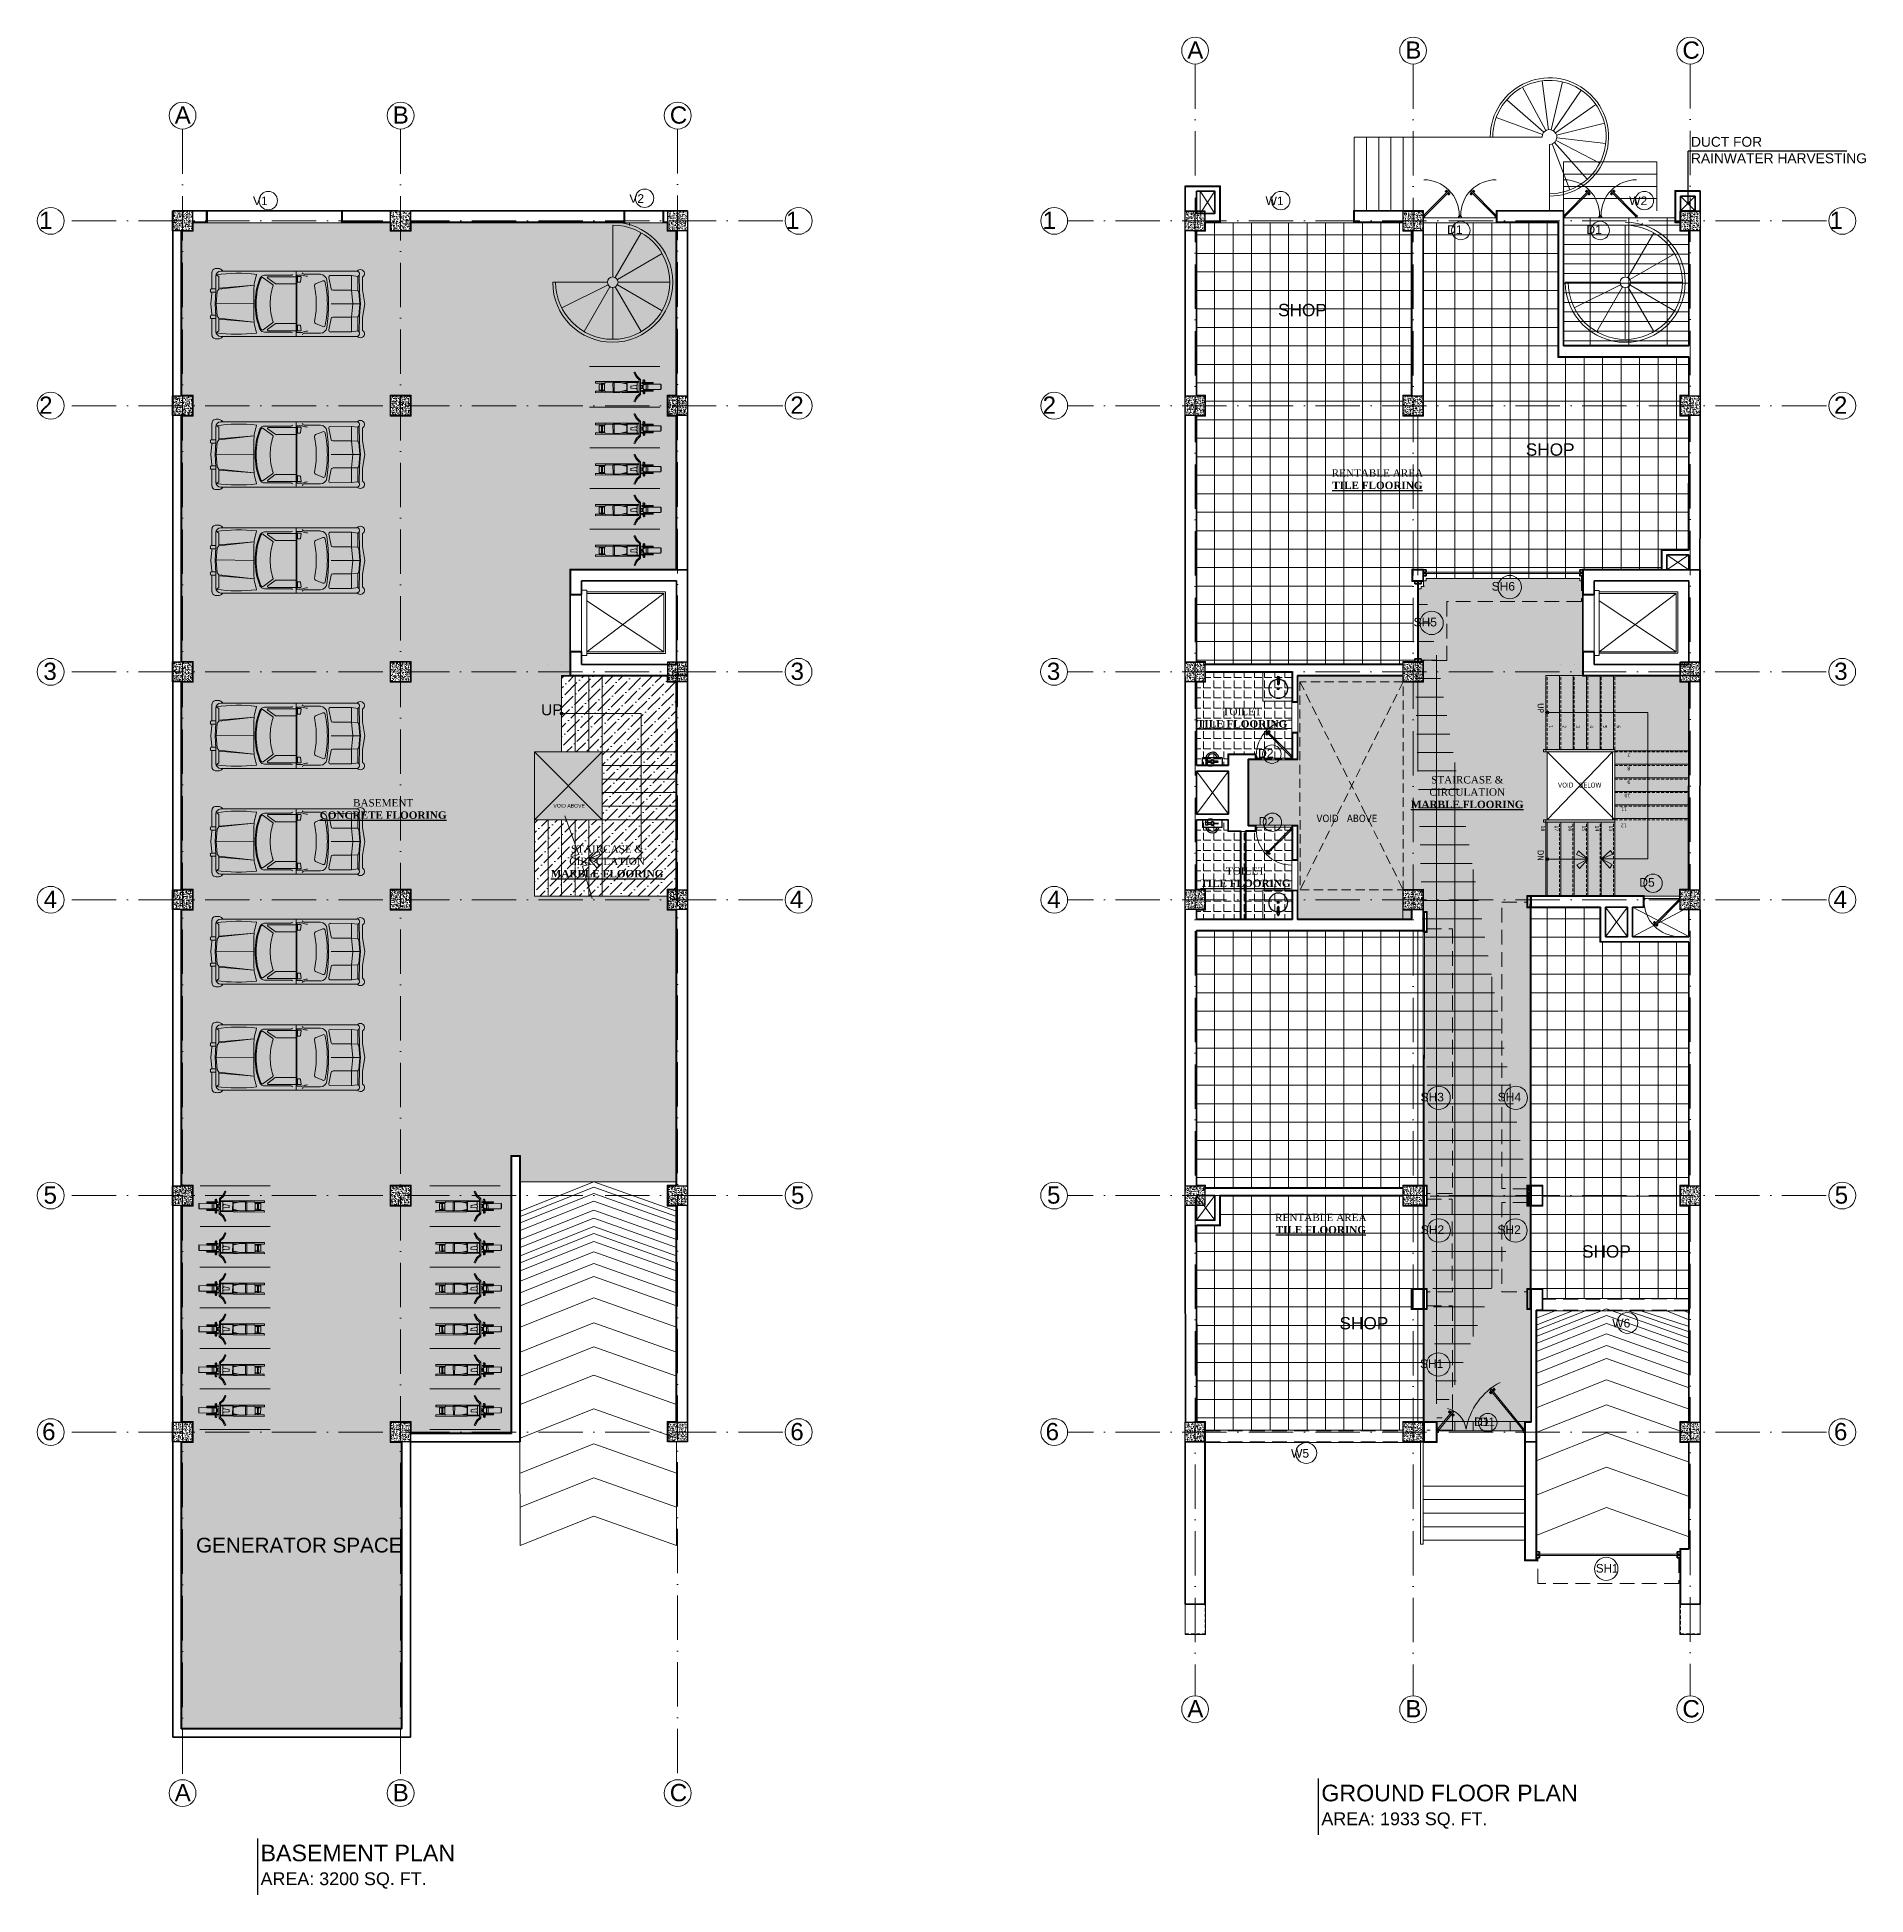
# Model space of a CAD drawing. Header units: inches. Extents: x 10755 to 33653, y -10992 to 10708.
# Drawn here: x 24280 to 25765, y -1536 to -28 of the extents above; entities that cross this region are included whole.
import ezdxf

# ---------------------------------------------------------------- set-up
doc = ezdxf.new("R2010")
doc.units = ezdxf.units.IN
doc.header["$MEASUREMENT"] = 0
for name, pattern in [('ACAD_ISO10W100', [18, 12, -3, 0, -3]), ('DASHED', [0.75, 0.5, -0.25]), ('HIDDEN', [0.375, 0.25, -0.125])]:
    doc.linetypes.add(name, pattern=pattern)
for name, color, linetype, lineweight in [('arrow line', 54, 'Continuous', 9), ('beam in plan', 241, 'HIDDEN', 20), ('centerline', 9, 'ACAD_ISO10W100', 5), ('col', 1, 'Continuous', 30), ('DIMINSION', 5, 'Continuous', 15), ('door', 15, 'Continuous', 18), ('hatch', 33, 'Continuous', 5), ('hatch 2', 8, 'Continuous', 13), ('hatch room', 33, 'Continuous', 9), ('hatch- rcc', 252, 'Continuous', 5), ('hatch1', 9, 'Continuous', 5), ('HATCHES', 147, 'Continuous', 5), ('L1 furnitures', 252, 'Continuous', 9), ('Pillar', 11, 'Continuous', 25), ('PLASTER', 50, 'Continuous', 9), ('PUERTAS', 7, 'Continuous', 0), ('railing', 33, 'Continuous', 15), ('rs', 102, 'Continuous', 15), ('sill line', 21, 'Continuous', 20), ('STAIRCASE', 143, 'Continuous', 15), ('title text 1', 113, 'Continuous', 25), ('tread hidden', 200, 'HIDDEN', 9), ('VEHICLES', 34, 'Continuous', 5), ('wall', 1, 'Continuous', 35), ('win sec', 161, 'Continuous', 9)]:
    doc.layers.add(name, color=color, linetype=linetype, lineweight=lineweight)
doc.layers.add('T-TEXT', color=230, linetype='Continuous')
doc.layers.add('text 100', color=4, linetype='Continuous')
doc.layers.get('DIMINSION').off()
doc.styles.add('ATTR', font='romans.shx', dxfattribs={"width": 0.8, "height": 0.7})
doc.styles.add('Prajwal', font='stylu.ttf', dxfattribs={"height": 9})
doc.styles.get("Standard").update_dxf_attribs({"font": 'arial.ttf'})
doc.styles.add('suren', font='times.ttf', dxfattribs={"height": 4})

msp = doc.modelspace()

# ---------------------------------------------------------------- texts
at = {"style": 'ATTR', "width": 0.8, "flags": 9}
msp.add_attdef('ESTCODE', (25234.655, -619.087), '', height=0.626, rotation=180, dxfattribs=at)
at = {"style": 'ATTR', "text_generation_flag": 4, "width": 0.8, "flags": 9}
msp.add_attdef('ESTCODE', (25234.655, -663.079), '', height=0.626, rotation=180, dxfattribs=at)
at = {"layer": 'T-TEXT', "ltscale": 100, "char_height": 14, "width": 12.94397, "style": 'suren'}
for s, insert, attachment_point in [('{\\fArial|b0|i0|c0|p34;A}', (25214.298, -31.498), 1), ('{\\fArial|b0|i0|c0|p34;B}', (25391.298, -31.498), 1), ('{\\fArial|b0|i0|c0|p34;C}', (25616.245, -31.498), 1), ('{\\fArial|b0|i0|c0|p34;A}', (24392.196, -84.211), 1), ('{\\fArial|b0|i0|c0|p34;B}', (24569.196, -84.211), 1), ('{\\fArial|b0|i0|c0|p34;C}', (24794.143, -84.211), 1), ('{\\fArial|b0|i0|c0|p34;1}', (24293.006, -169.655), 3), ('{\\fArial|b0|i0|c0|p34;1}', (24899.317, -169.655), 3), ('{\\fArial|b0|i0|c0|p34;1}', (25107.718, -169.655), 3), ('{\\fArial|b0|i0|c0|p34;1}', (25746.646, -169.655), 3), ('{\\fArial|b0|i0|c0|p34;2}', (24293.004, -319.655), 3), ('{\\fArial|b0|i0|c0|p34;2}', (24902.853, -319.655), 3), ('{\\fArial|b0|i0|c0|p34;2}', (25107.716, -319.655), 3), ('{\\fArial|b0|i0|c0|p34;2}', (25750.181, -319.655), 3), ('{\\fArial|b0|i0|c0|p34;3}', (24296.447, -535.655), 3), ('{\\fArial|b0|i0|c0|p34;3}', (24903.048, -535.655), 3), ('{\\fArial|b0|i0|c0|p34;3}', (25111.159, -535.655), 3), ('{\\fArial|b0|i0|c0|p34;3}', (25750.377, -535.655), 3), ('{\\fArial|b0|i0|c0|p34;4}', (24296.761, -720.655), 3), ('{\\fArial|b0|i0|c0|p34;4}', (24902.524, -720.655), 3), ('{\\fArial|b0|i0|c0|p34;4}', (25111.474, -720.655), 3), ('{\\fArial|b0|i0|c0|p34;4}', (25749.853, -720.655), 3), ('{\\fArial|b0|i0|c0|p34;5}', (24296.574, -960.655), 3), ('{\\fArial|b0|i0|c0|p34;5}', (24903.449, -960.655), 3), ('{\\fArial|b0|i0|c0|p34;5}', (25111.287, -960.655), 3), ('{\\fArial|b0|i0|c0|p34;5}', (25750.778, -960.655), 3), ('{\\fArial|b0|i0|c0|p34;6}', (24295.417, -1152.655), 3), ('{\\fArial|b0|i0|c0|p34;6}', (24902.847, -1152.655), 3), ('{\\fArial|b0|i0|c0|p34;6}', (25110.129, -1152.655), 3), ('{\\fArial|b0|i0|c0|p34;6}', (25750.176, -1152.655), 3), ('{\\fArial|b0|i0|c0|p34;A}', (25214.298, -1377.552), 1), ('{\\fArial|b0|i0|c0|p34;B}', (25391.298, -1377.552), 1), ('{\\fArial|b0|i0|c0|p34;C}', (25616.245, -1377.552), 1), ('{\\fArial|b0|i0|c0|p34;A}', (24392.196, -1445.616), 1), ('{\\fArial|b0|i0|c0|p34;B}', (24569.196, -1445.616), 1), ('{\\fArial|b0|i0|c0|p34;C}', (24794.143, -1445.616), 1)]:
    msp.add_mtext(s, dxfattribs=dict(at, insert=insert, attachment_point=attachment_point))
at = {"layer": 'text 100', "attachment_point": 2}
for s, insert, char_height, width in [('\\A1;\\pxqc;{\\fTimes New Roman|b0|i0|c0|p18;RENTABLE AREA\\P\\fTimes New Roman|b1|i0|c0|p18;\\LTILE FLOORING}', (25368.625, -378.74), 6, 110.08563), ('\\A1;\\pxqc;{\\fTimes New Roman|b0|i0|c0|p18;TOILET^J\\fTimes New Roman|b1|i0|c0|p18;\\LTILE FLOORING}', (25258.816, -572.268), 6, 110.08563), ('\\A1;\\pxqc;{\\fTimes New Roman|b0|i0|c0|p18;STAIRCASE & CIRCULATION\\P\\pq*;\\fTimes New Roman|b1|i0|c0|p18;\\LMARBLE FLOORING}', (25441.568, -627.675), 6, 110.08563), ('\\A1;{\\fTimes New Roman|b0|i0|c0|p18;\\H1.5x;BASEMENT\\H0.66667x;\\P\\fTimes New Roman|b1|i0|c0|p18;\\H1.5x;\\LCONCRETE FLOORING}', (24561.415, -646.352), 4, 127.05021), ('\\A1;\\pxqc;{\\fTimes New Roman|b0|i0|c0|p18;STAIRCASE & CIRCULATION\\P\\pq*;\\fTimes New Roman|b1|i0|c0|p18;\\LMARBLE FLOORING}', (24743.222, -683.881), 6, 110.08563), ('\\A1;\\pxqc;{\\fTimes New Roman|b0|i0|c0|p18;TOILET^J\\fTimes New Roman|b1|i0|c0|p18;\\LTILE FLOORING}', (25261.512, -701.618), 6, 110.08563), ('\\A1;\\pxqc;{\\fTimes New Roman|b0|i0|c0|p18;RENTABLE AREA\\P\\fTimes New Roman|b1|i0|c0|p18;\\LTILE FLOORING}', (25322.712, -982.838), 6, 110.08563)]:
    msp.add_mtext(s, dxfattribs=dict(at, insert=insert, char_height=char_height, width=width))
at = {"layer": 'title text 1', "color": 7, "linetype": 'Continuous', "style": 'Prajwal'}
msp.add_text('VOID ABOVE', height=3, dxfattribs=at).set_placement((24699.634, -653.259))
at = {"layer": 'title text 1', "linetype": 'Continuous', "style": 'Prajwal'}
for s, p in [('D1', (25452.015, -1155.237)), ('SH1', (25545.994, -1274.067))]:
    msp.add_text(s, height=7, rotation=359.956324, dxfattribs=at).set_placement(p)
at = {"layer": 'title text 1', "attachment_point": 1, "style": 'Prajwal'}
for s, insert, char_height, width in [('{\\fSansSerif|b0|i0|c2|p2;DUCT FOR \\PRAINWATER HARVESTING}', (25623.238, -108.955), 8, 241.00666), ('\\pt30;{\\fArial|b0|i0|c0|p34;SHOP}', (25287.987, -244.47), 10, 241.00666), ('\\pt30;{\\fArial|b0|i0|c0|p34;SHOP}', (25489.105, -357.697), 10, 241.00666), ('{\\fSansSerif|b0|i0|c2|p2;UP}', (24689.678, -569.359), 9, 241.00666), ('\\pt30;{\\fArial|b0|i0|c0|p34;SHOP}', (25534.779, -1008.472), 10, 241.00666), ('\\pt30;{\\fArial|b0|i0|c0|p34;SHOP}', (25337.866, -1066.679), 10, 241.00666), ('{\\fSansSerif|b0|i0|c2|p2;GENERATOR SPACE}', (24409.526, -1245.802), 12, 241.00666), ('{\\fSansSerif|b0|i0|c2|p2;\\H1.333x;GROUND FLOOR PLAN\\P\\H0.7718x;AREA: 1933 SQ. FT. }', (25323.151, -1446.218), 10.1088, 301.72993), ('{\\fSansSerif|b0|i0|c2|p2;\\H1.333x;BASEMENT PLAN\\P\\H0.7718x;AREA: 3200 SQ. FT. }', (24461.882, -1494.88), 10.1088, 301.72993)]:
    msp.add_mtext(s, dxfattribs=dict(at, insert=insert, char_height=char_height, width=width))
for s, insert, char_height, width, rotation in [('\\pi-5.632;{\\fArial|b0|i0|c0|p34;V1}', (24461.371, -157.337), 7, 6.48014975013211e-13, 359.956324), ('\\pi-5.632;{\\fArial|b0|i0|c0|p34;V2}', (24766.919, -155.479), 7, 6.48014975013211e-13, 359.956324), ('\\pi-5.632;{\\fArial|b0|i0|c0|p34;W1}', (25283.471, -157.337), 7, 6.48014975013211e-13, 359.956324), ('\\pi-5.632;{\\fArial|b0|i0|c0|p34;W2}', (25578.663, -157.337), 7, 6.48014975013211e-13, 359.956324), ('\\pi-5.632;{\\fArial|b0|i0|c0|p34;D1}', (25430.868, -180.723), 7, 6.48014975013211e-13, 359.956324), ('\\pi-5.632;{\\fArial|b0|i0|c0|p34;D1}', (25543.983, -180.723), 7, 6.48014975013211e-13, 359.956324), ('\\pi-5.632;{\\fArial|b0|i0|c0|p34;SH6}', (25466.977, -470.166), 7, 6.48014975013211e-13, 359.956324), ('\\pi-5.632;{\\fArial|b0|i0|c0|p34;SH5}', (25403.59, -499.232), 7, 6.48014975013211e-13, 359.956324), ('\\pi-2.903;{\\fTahoma|b0|i0|c0|p34;1}', (25510.933, -589.372), 3, 6.480149750132112e-13, 270), ('\\pi-2.903;{\\fTahoma|b0|i0|c0|p34;2}', (25521.933, -589.372), 3, 6.480149750132112e-13, 270), ('\\pi-2.903;{\\fTahoma|b0|i0|c0|p34;3}', (25532.933, -589.372), 3, 6.480149750132112e-13, 270), ('\\pi-2.903;{\\fTahoma|b0|i0|c0|p34;4}', (25543.933, -589.381), 3, 6.480149750132112e-13, 270), ('\\pi-2.903;{\\fTahoma|b0|i0|c0|p34;5}', (25554.933, -589.384), 3, 6.480149750132112e-13, 270), ('\\pi-2.903;{\\fTahoma|b0|i0|c0|p34;6}', (25565.933, -589.372), 3, 6.480149750132112e-13, 270), ('\\pi-5.632;{\\fArial|b0|i0|c0|p34;D2}', (25277.437, -605.677), 7, 6.48014975013211e-13, 359.956324), ('\\pi-2.903;{\\fTahoma|b0|i0|c0|p34;7}', (25571.021, -612.028), 3, 6.480149750132112e-13, 180), ('\\pi-2.903;{\\fTahoma|b0|i0|c0|p34;8}', (25571.021, -623.029), 3, 6.480149750132112e-13, 180), ('\\pi-2.903;{\\fTahoma|b0|i0|c0|p34;9}', (25571.021, -634.029), 3, 6.480149750132112e-13, 180), ('\\pi-2.903;{\\fTahoma|b0|i0|c0|p34;10}', (25571.021, -645.029), 3, 6.480149750132112e-13, 180), ('\\pi-5.632;{\\fArial|b0|i0|c0|p34;D2}', (25277.899, -660.992), 7, 6.48014975013211e-13, 359.956324), ('\\pi-6.48e-013,l6.48e-013;{\\fTahoma|b0|i0|c0|p34;11}', (25571.021, -656.029), 3, 6.480149750132112e-13, 180), ('\\pi-2.903;{\\fTahoma|b0|i0|c0|p34;18}', (25504.439, -670.689), 3, 6.480149750132112e-13, 270), ('\\pi-2.903;{\\fTahoma|b0|i0|c0|p34;17}', (25515.65, -670.643), 3, 6.480149750132112e-13, 270), ('\\pi-2.903;{\\fTahoma|b0|i0|c0|p34;16}', (25526.65, -670.643), 3, 6.480149750132112e-13, 270), ('\\pi-2.903;{\\fTahoma|b0|i0|c0|p34;15}', (25537.65, -670.643), 3, 6.480149750132112e-13, 270), ('\\pi-2.903;{\\fTahoma|b0|i0|c0|p34;14}', (25548.65, -670.643), 3, 6.480149750132112e-13, 270), ('\\pi-2.903;{\\fTahoma|b0|i0|c0|p34;13}', (25559.65, -670.643), 3, 6.480149750132112e-13, 270), ('\\pi-6.48e-013,l6.48e-013;{\\fTahoma|b0|i0|c0|p34;12}', (25571.021, -669.286), 3, 6.480149750132112e-13, 180), ('\\pi-5.632;{\\fArial|b0|i0|c0|p34;D5}', (25586.915, -710.435), 7, 6.48014975013211e-13, 359.956324), ('\\pi-5.632;{\\fArial|b0|i0|c0|p34;SH3}', (25409.256, -884.664), 7, 6.48014975013211e-13, 359.956324), ('\\pi-5.632;{\\fArial|b0|i0|c0|p34;SH4}', (25471.921, -884.664), 7, 6.48014975013211e-13, 359.956324), ('\\pi-5.632;{\\fArial|b0|i0|c0|p34;SH2}', (25409.448, -992.302), 7, 6.48014975013211e-13, 359.956324), ('\\pi-5.632;{\\fArial|b0|i0|c0|p34;SH2}', (25471.694, -992.302), 7, 6.48014975013211e-13, 359.956324), ('\\pi-5.632;{\\fArial|b0|i0|c0|p34;W6}', (25564.904, -1068.146), 7, 6.48014975013211e-13, 359.956324), ('\\pi-5.632;{\\fArial|b0|i0|c0|p34;SH1}', (25408.83, -1101.051), 7, 6.48014975013211e-13, 359.956324), ('\\pi-5.632;{\\fArial|b0|i0|c0|p34;D1}', (25452.775, -1148.209), 7, 6.48014975013211e-13, 359.956324), ('\\pi-5.632;{\\fArial|b0|i0|c0|p34;W5}', (25304.163, -1173.755), 7, 6.48014975013211e-13, 359.956324)]:
    msp.add_mtext(s, dxfattribs=dict(at, insert=insert, char_height=char_height, width=width, rotation=rotation))
at = {"layer": 'title text 1', "color": 7, "char_height": 5, "width": 6.821210263296961e-13, "attachment_point": 7, "rotation": 270, "style": 'Prajwal'}
for s, insert in [('\\pi-4.137;{\\fTahoma|b0|i0|c0|p34;UP}', (25498.641, -572.643)), ('\\pi-4.137;{\\fTahoma|b0|i0|c0|p34;DN}', (25498.62, -691.654))]:
    msp.add_mtext(s, dxfattribs=dict(at, insert=insert))
at = {"layer": 'title text 1', "color": 7, "attachment_point": 7, "style": 'Prajwal'}
for s, insert, char_height, width in [('\\pi-3.309;{\\fTahoma|b0|i0|c0|p34;VOID   BELOW}', (25518.566, -637.058), 4, 42.84158), ('\\pi-4.964;{\\fTahoma|b0|i0|c0|p34;VOID   ABOVE}', (25324.149, -665.12), 6, 78.30615)]:
    msp.add_mtext(s, dxfattribs=dict(at, insert=insert, char_height=char_height, width=width))

# ---------------------------------------------------------------- blocks, each defined once
blk = doc.blocks.new('ETERWEWE')
at = {"layer": 'hatch- rcc', "linetype": 'Continuous', "ltscale": 30}
h = blk.add_hatch(dxfattribs=at)
h.set_pattern_fill('AR-CONC', color=256, scale=0.5, style=0)
h.set_pattern_definition([(50, (0, 0), (3.586300913, -0.313760675), [0.375, -4.125]), (355, (0, 0), (-0.69375667, 3.76096067), [0.3, -3.3]), (100.4514445, (0.299, -0.026), (2.89254423, 3.447199955), [0.31870096, -3.50571056]), (46.1842, (0, 1), (5.33620665, -0.8275964), [0.5625, -6.1875]), (96.6356355, (0.4447, 0.931), (4.67330973, 4.870593), [0.47805171, -5.2585688]), (351.184164, (0, 1), (4.67330973, 4.870593), [0.45, -4.95]), (21, (0.5, 0.75), (2.98453526, -2.013094453), [0.375, -4.125]), (326, (0.5, 0.75), (1.21657666, 3.625750225), [0.3, -3.3]), (71.4514447, (0.7487, 0.5822), (4.20111188, 1.612655764), [0.31870095, -3.50571056]), (37.5, (0, 0), (0.060799277, 1.664469269), [0, -3.26, 0, -3.35, 0, -3.3125]), (7.5, (0, 0), (1.315347687, 1.97205856), [0, -1.91, 0, -3.185, 0, -1.2625]), (327.5, (-1.115, 0), (2.669112181, -0.112774359), [0, -1.25, 0, -3.9, 0, -5.175]), (317.5, (-1.615, 0), (2.915930847, 0.50052491), [0, -1.625, 0, -2.59, 0, -3.675])])
h.paths.add_polyline_path([(159423.2, -3794.6), (159439.2, -3794.6), (159439.2, -3778.6), (159423.2, -3778.6)])
at = {"layer": 'col', "linetype": 'Continuous', "ltscale": 30}
blk.add_lwpolyline([(159423.2, -3794.6), (159423.2, -3778.6), (159439.2, -3778.6), (159439.2, -3794.6), (159423.2, -3794.6)], dxfattribs=at)
blk = doc.blocks.new('wewerrr')
at = {"layer": 'DIMINSION', "linetype": 'Continuous'}
for p in [(16886.6, 33.2), (16886.6, 33.2), (17063.6, 33.2), (17063.6, 33.2), (17288.6, 33.2), (17288.6, 33.2), (16886.6, -116.8), (16886.6, -116.8), (17063.6, -116.8), (17063.6, -116.8), (17288.6, -116.8), (17288.6, -116.8), (16886.6, -332.8), (16886.6, -332.8), (17063.6, -332.8), (17063.6, -332.8), (17288.6, -332.8), (17288.6, -332.8), (16886.6, -517.8), (16886.6, -517.8), (17063.6, -517.8), (17063.6, -517.8), (17288.5, -517.8), (17288.5, -517.8), (16886.6, -757.8), (16886.6, -757.8), (17063.6, -757.8), (17063.6, -757.8), (17288.6, -757.8), (17288.6, -757.8), (16886.6, -949.8), (16886.6, -949.8), (17063.6, -949.8), (17063.6, -949.8), (17288.6, -949.8), (17288.6, -949.8)]:
    blk.add_blockref('ETERWEWE', p, dxfattribs=at)
blk = doc.blocks.new('ETLWEWE')
at = {"layer": 'wall', "color": 7, "ltscale": 30}
for p, q in [((174100.8, -1517.9), (174100.8, -1538)), ((174195.8, -1517.9), (174100.8, -1517.9)), ((174195.8, -1526.9), (174195.8, -1517.9)), ((174109.8, -1526.9), (174109.8, -1538)), ((174109.8, -1526.9), (174186.8, -1526.9)), ((174186.8, -1526.9), (174186.8, -1594.8)), ((174195.8, -1603.8), (174195.8, -1526.9)), ((174100.8, -1538), (174109.8, -1538)), ((174100.8, -1584.5), (174100.8, -1603.8)), ((174109.8, -1584.5), (174100.8, -1584.5)), ((174109.8, -1584.5), (174109.8, -1594.8)), ((174109.8, -1594.8), (174186.8, -1594.8)), ((174195.8, -1603.8), (174100.8, -1603.8))]:
    blk.add_line(p, q, dxfattribs=at)
at = {"layer": 'wall', "color": 7}
blk.add_line((174109.8, -1584.5), (174100.8, -1584.5), dxfattribs=at)
at = {"layer": 'win sec', "color": 7}
for p, q in [((174114, -1534.6), (174109.8, -1534.6)), ((174114, -1587.5), (174114, -1534.6)), ((174114, -1535.9), (174177.8, -1535.9)), ((174114, -1537.2), (174176.5, -1537.2)), ((174114, -1584.5), (174176.5, -1537.2)), ((174176.5, -1584.5), (174176.5, -1537.2)), ((174177.8, -1585.8), (174177.8, -1535.9)), ((174100.8, -1538), (174100.8, -1585.4)), ((174109.8, -1538), (174109.8, -1585.4)), ((174114, -1543.2), (174176.5, -1584.5)), ((174109.8, -1587.5), (174114, -1587.5)), ((174111.2, -1591.8), (174111.2, -1591.8)), ((174114, -1584.5), (174176.5, -1584.5)), ((174114, -1585.8), (174177.8, -1585.8))]:
    blk.add_line(p, q, dxfattribs=at)
blk = doc.blocks.new('wetyerr')
at = {"layer": 'STAIRCASE'}
for p, q in [((177502.9, -3757.1), (177502.9, -3727.1)), ((177504.4, -3757.5), (177519.4, -3731.5)), ((177505.6, -3758.6), (177531.5, -3743.6)), ((177499.8, -3760.2), (177468.1, -3760.2)), ((177500.2, -3761.7), (177473.3, -3775)), ((177501.3, -3762.8), (177486.3, -3788.8)), ((177502.9, -3763.2), (177502.9, -3793.2)), ((177504.4, -3762.8), (177519.4, -3788.8)), ((177505.6, -3761.7), (177531.5, -3776.7)), ((177506, -3760.2), (177536, -3760.2))]:
    blk.add_line(p, q, dxfattribs=at)
blk.add_circle((177502.9, -3760.2), 3.07, dxfattribs=at)
for radius, start, end in [(34.8, 180.0528, 90), (33.1, 180, 89.9761)]:
    blk.add_arc((177502.9, -3760.2), radius, start, end, dxfattribs=at)
blk = doc.blocks.new('A$C03EF3246')
at = {"layer": 'arrow line'}
for q in [(-16.4, -1), (-2, -1)]:
    blk.add_line((-9.2, 6.2), q, dxfattribs=at)
for points in [[(-16.4, -1), (-13.3, -2.8), (-9.2, 6.2)], [(-2, -1), (-5, -2.8), (-9.2, 6.2)]]:
    blk.add_lwpolyline(points, dxfattribs=at)
blk = doc.blocks.new('FADFEEEE')
at = {"layer": 'VEHICLES', "extrusion": (0.001007, -0.000112319, 0.999999)}
for p, q in [((6567, 715.7, -0.1), (6541.5, 703.1, 0)), ((6550.7, 706.2, -0.1), (6558, 710.1, -0.1)), ((6558, 710.1, -0.1), (6551, 706.3, -0.1)), ((6558.7, 709.8, -0.1), (6558, 710.1, -0.1)), ((6558.7, 709.8, -0.1), (6567.8, 714.1, -0.1)), ((6559.2, 709.7, -0.1), (6558.7, 709.8, -0.1)), ((6559.2, 709.7, -0.1), (6559.6, 708.9, -0.1)), ((6561.7, 709.9, -0.1), (6559.6, 708.9, -0.1)), ((6559.6, 708.9, -0.1), (6562.3, 703.4, -0.1)), ((6561.2, 711, -0.1), (6561.7, 711.2, -0.1)), ((6561.5, 711.1, -0.1), (6561.2, 711, -0.1)), ((6561.7, 709.9, -0.1), (6561.2, 711, -0.1)), ((6562, 711.4, -0.1), (6561.5, 711.1, -0.1)), ((6561.7, 711.2, -0.1), (6562, 711.4, -0.1)), ((6564.3, 704.4, -0.1), (6561.7, 709.9, -0.1)), ((6562.5, 710.3, -0.1), (6562, 711.4, -0.1)), ((6562.9, 709.6, -0.1), (6562.2, 711.1, -0.1)), ((6562.5, 710.3, -0.1), (6564.8, 711.4, -0.1)), ((6565.2, 704.8, -0.1), (6562.5, 710.3, -0.1)), ((6563.4, 708.6, -0.1), (6564.4, 706.5, -0.1)), ((6567.4, 705.9, -0.1), (6564.8, 711.4, -0.1)), ((6567, 715.7, -0.1), (6567.8, 714.1, -0.1)), ((6512.7, 687.7, 0), (6521.2, 692, 0)), ((6514, 687.6, 0), (6521.6, 691.2, 0)), ((6521.9, 690.4, 0), (6514.4, 686.8, 0)), ((6518.6, 688.8, 0), (6520.1, 689.5, 0)), ((6521, 683.6, 0), (6518.6, 688.8, 0)), ((6519.6, 693.9, 0), (6520.1, 694.2, 0)), ((6520.5, 691.9, 0), (6519.6, 693.9, 0)), ((6520, 694.4, 0), (6520.5, 694.7, 0)), ((6520.3, 694.6, 0), (6520, 694.4, 0)), ((6520.1, 694.2, 0), (6520, 694.4, 0)), ((6520.1, 694.2, 0), (6520.2, 694.2, 0)), ((6520.1, 689.5, 0), (6522.2, 689.9, 0)), ((6520.1, 689.5, 0), (6522.6, 684.4, 0)), ((6520.2, 694.2, 0), (6521.1, 694.4, 0)), ((6520.2, 694.2, 0), (6521.1, 692.2, 0)), ((6520.9, 694.8, 0), (6520.3, 694.6, 0)), ((6520.5, 694.7, 0), (6520.9, 694.8, 0)), ((6520.5, 691.9, 0), (6521.1, 692.2, 0)), ((6521.1, 694.4, 0), (6520.9, 694.8, 0)), ((6521.1, 694.4, 0), (6521.4, 694.4, 0)), ((6521.1, 692.2, 0), (6521.8, 692.8, 0)), ((6521.1, 692.2, 0), (6521.1, 692.2, 0)), ((6521.2, 692, 0), (6521.1, 692.2, 0)), ((6521.2, 692, 0), (6522, 692.4, 0)), ((6521.4, 694.4, 0), (6522, 693, 0)), ((6521.6, 691.2, 0), (6522.4, 691.6, 0)), ((6521.9, 690.4, 0), (6521.6, 691.2, 0)), ((6521.8, 692.8, 0), (6522, 693, 0)), ((6522, 692.4, 0), (6521.8, 692.8, 0)), ((6522.2, 689.9, 0), (6521.9, 690.4, 0)), ((6522, 692.4, 0), (6522.2, 692.5, 0)), ((6523.5, 693.1, 0), (6522.2, 692.5, 0)), ((6522.2, 692.5, 0), (6522.6, 691.7, 0)), ((6522.2, 689.9, 0), (6523.2, 690.1, 0)), ((6522.4, 691.6, 0), (6522.6, 691.7, 0)), ((6523.2, 690.1, 0), (6522.4, 691.6, 0)), ((6522.6, 691.7, 0), (6523.9, 692.3, 0)), ((6524.5, 693.9, 0), (6523.2, 696.8, 0)), ((6523.2, 696.8, 0), (6523.5, 696.7, 0)), ((6523.2, 690.1, 0), (6524.9, 686.5, 0)), ((6523.2, 690.1, 0), (6523.2, 690.1, 0)), ((6523.5, 696.7, 0), (6524.6, 696.7, 0)), ((6523.9, 692.3, 0), (6523.5, 693.1, 0)), ((6525.9, 691, 0), (6523.5, 689.8, 0)), ((6523.5, 689.8, 0), (6524.4, 690.2, 0)), ((6524.9, 686.9, 0), (6523.5, 689.8, 0)), ((6524.4, 690.2, 0), (6526, 691, 0)), ((6525.8, 687.3, 0), (6524.4, 690.2, 0)), ((6526, 691, 0), (6524.5, 693.9, 0)), ((6524.5, 693.9, 0), (6525.9, 691, 0)), ((6524.5, 693.9, 0), (6524.5, 693.9, 0)), ((6525.3, 695.3, 0), (6524.6, 696.7, 0)), ((6537.4, 701.1, 0), (6525.3, 695.3, 0)), ((6525.7, 694.5, 0), (6525.3, 695.3, 0)), ((6525.7, 694.5, 0), (6527.9, 695.5, 0)), ((6530, 685.7, 0), (6525.7, 694.5, 0)), ((6525.9, 691, 0), (6525.9, 691, 0)), ((6526, 691, 0), (6526, 691, 0)), ((6526.5, 689.8, 0), (6526, 691, 0)), ((6526.5, 689.8, 0), (6526.1, 689.6, 0)), ((6526.1, 689.6, 0), (6526.4, 689, 0)), ((6526.4, 689, 0), (6526.8, 689.2, 0)), ((6526.8, 689.2, 0), (6526.5, 689.8, 0)), ((6527.4, 688.1, 0), (6526.8, 689.2, 0)), ((6527.9, 695.5, 0), (6537.3, 700.1, 0)), ((6527.9, 695.5, 0), (6529.4, 692.4, 0)), ((6530.5, 693.3, 0), (6529.7, 692.4, 0)), ((6529.7, 692.4, 0), (6529.8, 691.1, 0)), ((6529.8, 691.1, 0), (6530.8, 690.1, 0)), ((6530, 693, 0), (6530.5, 693.3, 0)), ((6542.4, 690.8, 0), (6530.4, 684.9, 0)), ((6530.5, 693.3, 0), (6535.6, 694.9, 0)), ((6530.7, 689.8, 0), (6532.2, 686.8, 0)), ((6530.8, 690.1, 0), (6532, 690.2, 0)), ((6531.5, 689.8, 0), (6532, 690.2, 0)), ((6536.6, 693, 0), (6532, 690.2, 0)), ((6533.6, 687.5, 0), (6541.5, 691.3, 0)), ((6535.6, 694.9, 0), (6536.6, 693, 0)), ((6537.3, 700.1, 0), (6537.4, 700.1, 0)), ((6537.3, 700.1, 0), (6541.5, 691.3, 0)), ((6541.3, 703.1, 0), (6537.4, 701.2, 0)), ((6537.4, 701.2, 0), (6537.4, 701.1, 0)), ((6537.4, 701.1, 0), (6537.4, 700.1, 0)), ((6537.7, 700.3, 0), (6537.4, 700.1, 0)), ((6537.7, 700.3, 0), (6538.3, 699, 0)), ((6538.3, 699, 0), (6538.8, 699.4, 0)), ((6538.3, 699, 0), (6538.4, 698.9, 0)), ((6539, 699.2, 0), (6538.4, 698.9, 0)), ((6538.4, 698.9, 0), (6541.3, 692.9, 0)), ((6538.8, 699.4, 0), (6541.6, 701.6, 0)), ((6538.8, 700.3, 0), (6541.6, 701.6, 0)), ((6538.8, 700.3, 0), (6538.8, 700.6, 0)), ((6538.8, 699.5, 0), (6538.8, 700.3, 0)), ((6538.8, 699.4, 0), (6538.8, 699.5, 0)), ((6544.3, 703.5, 0), (6539, 699.2, 0)), ((6541.5, 703.1, 0), (6541.3, 703.1, 0)), ((6541.9, 693.2, 0), (6541.3, 692.9, 0)), ((6541.3, 692.8, 0), (6542, 693, 0)), ((6541.3, 692.9, 0), (6541.3, 692.8, 0)), ((6541.3, 692.8, 0), (6541.9, 691.5, 0)), ((6541.7, 703.1, 0), (6541.5, 703.1, 0)), ((6541.5, 703.1, 0), (6541.5, 703.1, 0)), ((6541.5, 691.3, 0), (6541.7, 691.4, 0)), ((6541.6, 701.6, 0), (6542.2, 702.1, 0)), ((6541.9, 691.5, 0), (6541.7, 691.4, 0)), ((6542.4, 690.8, 0), (6541.7, 691.4, 0)), ((6548.6, 694.7, -0.1), (6541.9, 693.2, 0)), ((6542, 693, 0), (6542.9, 693.2, 0)), ((6542, 693, 0), (6542, 692.9, 0)), ((6542, 692.9, 0), (6542.1, 692.8, 0)), ((6542.9, 693.2, 0), (6542.1, 692.8, 0)), ((6542.1, 692.8, 0), (6542.6, 692.4, 0)), ((6542.2, 702.1, 0), (6543.4, 703, 0)), ((6542.5, 690.7, 0), (6542.4, 690.8, 0)), ((6546.4, 692.6, -0.1), (6542.5, 690.7, 0)), ((6542.6, 692.4, 0), (6545.5, 693.8, -0.1)), ((6542.6, 692.4, 0), (6542.9, 692.2, 0)), ((6542.9, 693.2, 0), (6545.5, 693.8, -0.1)), ((6542.9, 693.2, 0), (6542.9, 693.2, 0)), ((6544.3, 703.5, 0), (6543.4, 703, 0)), ((6549.5, 706, -0.1), (6544.3, 703.5, 0)), ((6545.5, 693.8, -0.1), (6546.1, 693.9, -0.1)), ((6546.1, 693.9, -0.1), (6547.6, 694.3, -0.1)), ((6546.6, 692.8, -0.1), (6546.4, 692.6, -0.1)), ((6572.2, 705, -0.1), (6546.6, 692.8, -0.1)), ((6546.7, 692.9, -0.1), (6546.6, 692.8, -0.1)), ((6546.6, 692.8, -0.1), (6546.6, 692.8, -0.1)), ((6548.6, 694.7, -0.1), (6547.6, 694.3, -0.1)), ((6553.8, 697.3, -0.1), (6548.6, 694.7, -0.1)), ((6550.5, 706.5, -0.1), (6549.5, 706, -0.1)), ((6549.5, 706, -0.1), (6553.8, 697.3, -0.1)), ((6551, 706.3, -0.1), (6550.2, 705.9, -0.1)), ((6550.5, 706.5, -0.1), (6550.7, 706.2, -0.1)), ((6550.7, 706.2, -0.1), (6550.7, 706.2, -0.1)), ((6551, 706.3, -0.1), (6554.9, 698.2, -0.1)), ((6554.8, 697.7, -0.1), (6553.8, 697.3, -0.1)), ((6554.9, 698.2, -0.1), (6554.1, 697.8, -0.1)), ((6554.6, 698, -0.1), (6562.2, 701.4, -0.1)), ((6554.6, 698.1, -0.1), (6554.6, 698, -0.1)), ((6554.6, 698, -0.1), (6554.8, 697.7, -0.1)), ((6562.2, 701.4, -0.1), (6554.9, 698.2, -0.1)), ((6562.2, 701.4, -0.1), (6562.4, 702.1, -0.1)), ((6564.3, 704.4, -0.1), (6562.3, 703.4, -0.1)), ((6562.3, 703.4, -0.1), (6562.6, 702.6, -0.1)), ((6562.4, 702.1, -0.1), (6564.9, 703.3, -0.1)), ((6562.4, 702.1, -0.1), (6562.6, 702.6, -0.1)), ((6564.9, 703.3, -0.1), (6564.3, 704.4, -0.1)), ((6565.6, 704.1, -0.1), (6564.9, 705.6, -0.1)), ((6564.9, 703.2, -0.1), (6564.9, 703.3, -0.1)), ((6565.2, 703.3, -0.1), (6564.9, 703.2, -0.1)), ((6565.2, 704.8, -0.1), (6567.4, 705.9, -0.1)), ((6565.7, 703.7, -0.1), (6565.2, 704.8, -0.1)), ((6565.8, 703.6, -0.1), (6565.2, 703.3, -0.1)), ((6565.7, 703.7, -0.1), (6571.4, 706.5, -0.1)), ((6565.8, 703.6, -0.1), (6565.7, 703.7, -0.1)), ((6572.2, 705, -0.1), (6571.4, 706.5, -0.1)), ((6513.5, 686.3, 0), (6506, 682.7, 0)), ((6506.3, 682.2, 0), (6506, 682.7, 0)), ((6506.1, 682.1, 0), (6506.3, 682.2, 0)), ((6506.1, 682.1, 0), (6508.1, 678, 0)), ((6508.3, 678.1, 0), (6506.3, 682.2, 0)), ((6508.3, 678.1, 0), (6508.1, 678, 0)), ((6508.5, 677.6, 0), (6508.3, 678.1, 0)), ((6508.5, 677.6, 0), (6516, 681.2, 0)), ((6512.7, 687.7, 0), (6512.9, 687.1, 0)), ((6512.9, 687.1, 0), (6513.1, 687.2, 0)), ((6513.1, 687.2, 0), (6514, 687.6, 0)), ((6513.1, 687.2, 0), (6513.6, 687.5, 0)), ((6513.5, 686.3, 0), (6513.1, 687.2, 0)), ((6514.4, 686.8, 0), (6513.5, 686.3, 0)), ((6514.4, 686.8, 0), (6514, 687.6, 0)), ((6516.9, 681.6, 0), (6516, 681.2, 0)), ((6516.5, 680.2, 0), (6516, 681.2, 0)), ((6516.3, 680.2, 0), (6516.5, 680.2, 0)), ((6516.3, 680.2, 0), (6516.6, 679.6, 0)), ((6516.5, 680.2, 0), (6517.3, 680.6, 0)), ((6516.6, 679.6, 0), (6525.2, 683.6, 0)), ((6524.4, 685.3, 0), (6516.9, 681.6, 0)), ((6517.3, 680.6, 0), (6516.9, 681.6, 0)), ((6517.3, 680.6, 0), (6524.8, 684.4, 0)), ((6521, 683.6, 0), (6522.6, 684.4, 0)), ((6522.6, 684.4, 0), (6524.2, 685.8, 0)), ((6524.2, 685.8, 0), (6524.9, 686.4, 0)), ((6524.4, 685.3, 0), (6524.2, 685.8, 0)), ((6524.8, 684.4, 0), (6524.4, 685.3, 0)), ((6524.7, 683.3, 0), (6525.2, 683.5, 0)), ((6525.7, 681.3, 0), (6524.7, 683.3, 0)), ((6524.8, 684.4, 0), (6525.7, 684.8, 0)), ((6524.9, 686.9, 0), (6525.8, 687.3, 0)), ((6524.9, 686.4, 0), (6524.9, 686.5, 0)), ((6525.7, 684.8, 0), (6524.9, 686.4, 0)), ((6525.2, 683.6, 0), (6526.1, 684, 0)), ((6525.2, 683.5, 0), (6525.3, 683.6, 0)), ((6525.2, 683.5, 0), (6525.2, 683.6, 0)), ((6525.3, 683.6, 0), (6526.2, 683.7, 0)), ((6525.3, 683.6, 0), (6526.3, 681.6, 0)), ((6525.7, 684.8, 0), (6525.9, 685, 0)), ((6525.7, 681.3, 0), (6526.2, 681.5, 0)), ((6525.8, 687.3, 0), (6527.3, 688.1, 0)), ((6527.1, 685.6, 0), (6525.9, 685, 0)), ((6525.9, 685, 0), (6526.3, 684.1, 0)), ((6526.1, 684, 0), (6526.3, 684.1, 0)), ((6526.2, 683.7, 0), (6526.1, 684, 0)), ((6526.2, 683.7, 0), (6526.5, 683.8, 0)), ((6526.2, 681.5, 0), (6526.3, 681.6, 0)), ((6526.4, 681.1, 0), (6526.2, 681.5, 0)), ((6526.3, 684.1, 0), (6527.6, 684.7, 0)), ((6526.3, 681.6, 0), (6527, 682.2, 0)), ((6526.7, 681.3, 0), (6526.4, 681.1, 0)), ((6526.5, 683.8, 0), (6527.2, 682.4, 0)), ((6527.3, 681.5, 0), (6526.7, 681.3, 0)), ((6527, 682.2, 0), (6527.2, 682.4, 0)), ((6527.3, 681.5, 0), (6527, 682.2, 0)), ((6527.6, 684.7, 0), (6527.1, 685.6, 0)), ((6527.3, 688.1, 0), (6527.4, 688.1, 0)), ((6527.3, 688.1, 0), (6528.7, 685.1, 0)), ((6528.8, 685.1, 0), (6527.4, 688.1, 0)), ((6528.7, 685.1, 0), (6528.8, 685.1, 0)), ((6530.2, 682.3, 0), (6528.8, 685.1, 0)), ((6532.2, 686.8, 0), (6530, 685.7, 0)), ((6530.4, 684.9, 0), (6530, 685.7, 0)), ((6530.2, 682.3, 0), (6530.3, 682.6, 0)), ((6534.9, 680.9, 0), (6530.2, 682.3, 0)), ((6530.3, 682.6, 0), (6531, 683.5, 0)), ((6531, 683.5, 0), (6530.4, 684.9, 0)), ((6535.5, 682.1, 0), (6531, 683.5, 0)), ((6533.6, 687.5, 0), (6532.2, 686.8, 0)), ((6534.8, 681.1, 0), (6534.9, 681.1, 0)), ((6534.8, 681.1, 0), (6534.9, 681, 0)), ((6534.9, 681.1, 0), (6535, 681.2, 0)), ((6534.9, 681.1, 0), (6538, 679.6, 0)), ((6534.9, 681, 0), (6535.2, 680.6, 0)), ((6534.9, 680.9, 0), (6534.9, 681, 0)), ((6535.2, 680.6, 0), (6534.9, 680.9, 0)), ((6535, 681.2, 0), (6535.5, 682.1, 0)), ((6535.2, 680.6, 0), (6535.3, 680.5, 0)), ((6535.3, 681.5, 0), (6536.3, 680.4, 0)), ((6535.3, 680.5, 0), (6535.5, 680.4, 0)), ((6539.7, 678.9, 0), (6535.5, 682.1, 0)), ((6535.5, 680.4, 0), (6537.2, 679.6, 0)), ((6538.8, 677.8, 0), (6535.5, 680.4, 0)), ((6538, 679.6, 0), (6537.2, 679.6, 0)), ((6538.8, 677.8, 0), (6539.1, 678, 0)), ((6539.1, 678, 0), (6539.7, 678.9, 0))]:
    blk.add_line(p, q, dxfattribs=at)
at = {"layer": 'VEHICLES', "extrusion": (0.000699177, 0.000510352, 1)}
for p, q in [((6524.9, 701.3, 0), (6523.2, 696.7, 0)), ((6526.3, 701.1, 0), (6524.6, 696.7, 0)), ((6524.8, 701.9, 0), (6524.9, 702.2, 0)), ((6524.9, 701.7, 0), (6524.8, 701.9, 0)), ((6524.9, 706.4, 0), (6525.2, 706.4, 0)), ((6524.9, 706.4, 0), (6524.9, 702.2, 0)), ((6524.9, 702.2, 0), (6525.3, 704, 0)), ((6525, 701.3, 0), (6524.9, 701.7, 0)), ((6524.9, 701.7, 0), (6524.9, 701.3, 0)), ((6524.9, 701.3, 0), (6525, 701.3, 0)), ((6525, 701.2, 0), (6525.1, 701.3, 0)), ((6525, 701.2, 0), (6525, 701.3, 0)), ((6525.1, 701.3, 0), (6525.8, 704.6, 0)), ((6525.1, 701.3, 0), (6525.2, 701.2, 0)), ((6525.2, 706.4, 0), (6526.2, 706.4, 0)), ((6525.2, 701.2, 0), (6526.3, 701.1, 0)), ((6525.8, 704.6, 0), (6525.3, 704, 0)), ((6525.6, 701.3, 0), (6525.4, 702.8, 0)), ((6526.2, 706.4, 0), (6526.3, 701.1, 0))]:
    blk.add_line(p, q, dxfattribs=at)
blk = doc.blocks.new('CAR KUMARI')
at = {"layer": 'VEHICLES'}
for p, q in [((176355.7, -1868.9), (176466.2, -1868.9)), ((176357.4, -1868.9), (176356.8, -1868.2)), ((176417.1, -1895.4), (176417.1, -1868.9)), ((176347.3, -1884.1), (176347.3, -1885.4)), ((176351.8, -1883.4), (176347.9, -1883.4)), ((176348.6, -1883.4), (176348.6, -1869.9)), ((176351.8, -1885), (176351.8, -1872.9)), ((176354.1, -1873.3), (176351.9, -1871.8)), ((176352.7, -1885.3), (176354.1, -1883.5)), ((176354.1, -1883.5), (176354.1, -1873.3)), ((176354.1, -1883.5), (176382.9, -1880.3)), ((176354.1, -1882.8), (176382.9, -1880.3)), ((176382.7, -1895.4), (176382.7, -1884.5)), ((176390.3, -1874.3), (176397.7, -1879.8)), ((176412.8, -1872.3), (176391.3, -1872.3)), ((176393.9, -1874.7), (176399.8, -1879)), ((176394.3, -1873.5), (176417.1, -1873.5)), ((176400.6, -1879.3), (176417.1, -1879.3)), ((176417.4, -1895.4), (176417.4, -1872.1)), ((176417.4, -1872.1), (176421.8, -1872.1)), ((176418, -1877.6), (176418, -1873.7)), ((176418.4, -1873.3), (176420.5, -1873.3)), ((176418.4, -1878), (176420, -1878)), ((176420.9, -1873.8), (176420.4, -1877.6)), ((176424, -1871.5), (176436.6, -1871.5)), ((176438.7, -1876.9), (176432.7, -1879.3)), ((176443.5, -1874), (176445.3, -1883.4)), ((176461.9, -1872.6), (176444.8, -1872.4)), ((176461.9, -1884.4), (176446.6, -1884.4)), ((176461.9, -1884.4), (176461.9, -1872.6)), ((176467, -1873.2), (176461.9, -1872.6)), ((176467, -1884.6), (176461.9, -1884.4)), ((176463, -1895.4), (176461.9, -1884.4)), ((176467, -1884.6), (176467, -1873.2)), ((176468.5, -1885.7), (176468.2, -1872.2)), ((176470.9, -1884.2), (176470.9, -1873.7)), ((176472.7, -1895.4), (176470.9, -1884.2)), ((176347.7, -1895.4), (176348.6, -1887)), ((176347.7, -1895.4), (176348.6, -1903.8)), ((176351.7, -1886.1), (176347.9, -1886.1)), ((176348.6, -1887), (176348.6, -1886.1)), ((176351.1, -1895.4), (176351.8, -1885)), ((176351.1, -1895.4), (176351.8, -1905.8)), ((176352, -1895), (176382.7, -1895.4)), ((176352.1, -1895.4), (176352.7, -1885.3)), ((176352.1, -1895.4), (176352.7, -1905.5)), ((176382.7, -1895.4), (176382.7, -1906.3)), ((176417.1, -1895.4), (176417.1, -1921.9)), ((176417.4, -1895.4), (176417.4, -1918.7)), ((176445.5, -1895.4), (176469.2, -1895.4)), ((176463, -1895.4), (176461.9, -1906.3)), ((176467.9, -1885.7), (176467, -1884.6)), ((176468.6, -1895.4), (176467.9, -1885.7)), ((176468.6, -1895.4), (176467.9, -1905.1)), ((176469.2, -1895.4), (176468.5, -1885.7)), ((176469.2, -1895.4), (176468.5, -1905.1)), ((176472.7, -1895.4), (176470.9, -1906.6)), ((176347.3, -1906.7), (176347.3, -1905.4)), ((176351.7, -1904.7), (176347.9, -1904.7)), ((176351.8, -1907.3), (176347.9, -1907.3)), ((176348.6, -1903.8), (176348.6, -1904.7)), ((176348.6, -1907.3), (176348.6, -1920.8)), ((176351.8, -1905.8), (176351.8, -1917.9)), ((176352.7, -1905.5), (176354.1, -1907.2)), ((176354.1, -1907.2), (176382.9, -1910.4)), ((176354.1, -1907.2), (176354.1, -1917.5)), ((176354.1, -1908), (176382.9, -1910.4)), ((176390.3, -1916.5), (176397.7, -1911)), ((176393.9, -1916.1), (176399.8, -1911.7)), ((176400.6, -1911.5), (176417.1, -1911.5)), ((176418, -1913.2), (176418, -1917.1)), ((176418.4, -1912.8), (176420, -1912.8)), ((176420.9, -1917), (176420.4, -1913.1)), ((176438.7, -1913.9), (176432.7, -1911.4)), ((176443.5, -1916.7), (176445.3, -1907.4)), ((176461.9, -1906.3), (176446.6, -1906.3)), ((176467, -1906.1), (176461.9, -1906.3)), ((176461.9, -1906.3), (176461.9, -1918.2)), ((176467.9, -1905.1), (176467, -1906.1)), ((176467, -1906.1), (176467, -1917.5)), ((176468.5, -1905.1), (176468.2, -1918.6)), ((176470.9, -1906.6), (176470.9, -1917)), ((176354.1, -1917.5), (176351.9, -1919)), ((176355.7, -1921.9), (176466.2, -1921.9)), ((176357.4, -1921.9), (176356.8, -1922.6)), ((176412.8, -1918.4), (176391.3, -1918.4)), ((176394.3, -1917.3), (176417.1, -1917.3)), ((176417.4, -1918.7), (176421.8, -1918.7)), ((176418.4, -1917.4), (176420.5, -1917.4)), ((176424, -1919.2), (176436.6, -1919.2)), ((176461.9, -1918.2), (176444.8, -1918.3)), ((176467, -1917.5), (176461.9, -1918.2))]:
    blk.add_line(p, q, dxfattribs=at)
at = {"layer": 'VEHICLES', "extrusion": (0, 0, -1)}
for centre, major_axis, ratio, start_param, end_param in [((176351.7, -1869.9), (2.15, 2.15), 1, 3.926991, 5.354655), ((176352.9, -1878.5), (8.29, 8.29), 1, -0.92853, -0.628431), ((176355.8, -1872.9), (-2.82, 2.82), 1, 5.497787, 7.068583), ((176354.2, -1870.2), (-2.3, 2.3), 1, 0.942365, 1.702893), ((176466.2, -1871.1), (-1.59, 1.59), 1, 0.785398, 3.568227), ((176469.1, -1871), (-2.31, 2.31), 1, 6.200505, 9.617557), ((176347.9, -1884.1), (-0.47, 0.47), 1, 5.497787, 7.068583), ((176370.3, -1992.7), (86.3, 86.3), 1, -0.937261, -0.665434), ((176422, -1884.5), (-27.8, 27.8), 1, 5.497787, 5.833742), ((176440.5, -1895.4), (-40.2, 40.2), 1, 5.497787, 5.867342), ((176440.4, -1895.4), (-39.6, 39.6), 1, 5.497787, 5.873713), ((176391.3, -1876.3), (2.82, 2.82), 1, 4.296546, 5.497787), ((176389.6, -1875.3), (-0.94, 0.94), 1, 5.873713, 7.710255), ((176394.3, -1874.1), (-0.47, 0.47), 1, 4.568662, 7.068584), ((176440.4, -1895.4), (31.5, 31.5), 1, 3.926991, 4.249639), ((176396.9, -1880.8), (-0.94, 0.94), 1, 1.427069, 2.678843), ((176400.6, -1878), (-0.94, 0.94), 1, 3.926991, 4.568662), ((176412.8, -1870.7), (1.12, 1.12), 1, 1.385462, 2.356195), ((176418.4, -1873.7), (0.282, 0.282), 1, 3.926991, 5.497787), ((176418.4, -1877.6), (-0.282, 0.282), 1, 3.926991, 5.497787), ((176420, -1877.6), (0.282, 0.282), 1, 0.907953, 2.356195), ((176420.5, -1873.7), (-0.282, 0.282), 1, 0.785398, 2.478749), ((176426, -1864.3), (-6.23, 6.23), 1, 3.910989, 4.414999), ((176424, -1869.2), (1.68, 1.68), 1, 2.356195, 3.433484), ((176433.2, -1880.5), (-0.94, 0.94), 1, 5.303337, 6.678831), ((176357.9, -1895.4), (-53.3, 53.3), 1, 2.161744, 2.356195), ((176436.6, -1876.9), (3.76, 3.76), 1, -0.785398, 0.64436), ((176439.2, -1878.1), (0.94, 0.94), 1, -1.175151, 0.572911), ((176359, -1895.4), (58.9, 58.9), 1, 0.572911, 0.785398), ((176306.2, -1895.4), (-96.9, 96.9), 1, 2.215156, 2.356195), ((176444.8, -1873.8), (0.94, 0.94), 1, 3.737424, 5.505309), ((176446.6, -1883.1), (0.94, 0.94), 1, 2.356195, 3.737424), ((176347.9, -1885.4), (-0.47, 0.47), 1, 3.926991, 5.497787), ((176440.5, -1895.4), (40.2, 40.2), 1, 3.557436, 3.926991), ((176440.4, -1895.4), (-39.6, 39.6), 1, 5.121861, 5.497787), ((176440.4, -1895.4), (-31.5, 31.5), 1, 5.175139, 5.497787), ((176357.9, -1895.4), (53.3, 53.3), 1, 0.785398, 0.979848), ((176359, -1895.4), (-58.9, 58.9), 1, 2.356195, 2.568682), ((176306.2, -1895.4), (96.9, 96.9), 1, 0.785398, 0.926437), ((176347.9, -1905.4), (0.47, 0.47), 1, 3.926991, 5.497787), ((176347.9, -1906.7), (0.47, 0.47), 1, 2.356195, 3.926991), ((176422, -1906.3), (27.8, 27.8), 1, 3.591036, 3.926991), ((176396.9, -1909.9), (-0.94, 0.94), 1, 2.033546, 3.285319), ((176400.6, -1912.8), (-0.94, 0.94), 1, 0.143727, 0.785398), ((176418.4, -1913.2), (0.282, 0.282), 1, 3.926991, 5.497787), ((176420, -1913.2), (-0.282, 0.282), 1, 0.785398, 2.23364), ((176433.2, -1910.2), (0.94, 0.94), 1, 2.745947, 4.121441), ((176439.2, -1912.7), (-0.94, 0.94), 1, 2.568682, 4.316744), ((176446.6, -1907.7), (-0.94, 0.94), 1, 5.687354, 7.068583), ((176351.7, -1920.8), (-2.15, 2.15), 1, 4.070123, 5.497787), ((176352.9, -1912.2), (8.29, 8.29), 1, 2.199227, 2.499327), ((176355.8, -1917.9), (-2.82, 2.82), 1, 3.926991, 5.497787), ((176370.3, -1798.1), (130.5, 4.9), 0.93408, 1.493988, 1.747482), ((176354.2, -1920.6), (-2.3, 2.3), 1, 3.009496, 3.770024), ((176391.3, -1914.5), (2.82, 2.82), 1, 2.356195, 3.557436), ((176389.6, -1915.4), (-0.94, 0.94), 1, 3.285319, 5.121861), ((176394.3, -1916.6), (0.47, 0.47), 1, 2.356195, 4.856116), ((176412.8, -1920), (-1.12, 1.12), 1, 0.785398, 1.75613), ((176418.4, -1917.1), (0.282, 0.282), 1, 2.356195, 3.926991), ((176420.5, -1917.1), (0.282, 0.282), 1, 0.662844, 2.356195), ((176426, -1926.5), (6.23, 6.23), 1, -1.273406, -0.769396), ((176424, -1921.6), (-1.68, 1.68), 1, 5.991294, 7.068583), ((176436.6, -1913.9), (-3.76, 3.76), 1, 2.497233, 3.926991), ((176444.8, -1917), (-0.94, 0.94), 1, 3.919469, 5.687354), ((176466.2, -1919.6), (-1.59, 1.59), 1, 1.144162, 3.926991), ((176469.1, -1919.7), (2.31, 2.31), 1, -0.192779, 3.224273)]:
    blk.add_ellipse(centre, major_axis=major_axis, ratio=ratio, start_param=start_param, end_param=end_param, dxfattribs=at)
blk = doc.blocks.new('2ft6in')
at = {"layer": 'PUERTAS', "color": 2}
for p, q in [((0.8, 2.1), (21, 22.3)), ((21.7, 21.6), (1.5, 1.4)), ((18.3, 21.8), (18.3, 21.8)), ((21.7, 21.6), (21, 22.3)), ((21.2, 18.9), (21.2, 18.9)), ((0, 2), (0, 0)), ((0.6, 2), (0, 2)), ((1.3, 0), (0, 0)), ((0.6, 1.3), (0.6, 2)), ((0.7, 1.3), (0.6, 1.3)), ((0.7, 1.3), (0.7, 2)), ((0.7, 1), (0.7, 1.3)), ((1.3, 1), (0.7, 1)), ((1.4, 1.6), (0.8, 2.1)), ((1.3, 1.5), (0.8, 2.1)), ((1.4, 1.6), (1.3, 1.5)), ((1.5, 1.4), (1.3, 1.5)), ((1.3, 0), (1.3, 1)), ((28.7, 0), (28.7, 1)), ((28.7, 1), (29.3, 1)), ((28.7, 0), (30, 0)), ((29.3, 1), (29.3, 2)), ((29.3, 2), (30, 2)), ((30, 0), (30, 2))]:
    blk.add_line(p, q, dxfattribs=at)
at = {"layer": 'PUERTAS', "color": 8}
for p, q in [((18.8, 20.8), (18, 21.4)), ((18.9, 20.8), (18.1, 21.5)), ((19, 20.9), (18.2, 21.6)), ((18.4, 21.9), (18.3, 21.8)), ((19.1, 21), (18.3, 21.7)), ((18.4, 21.9), (18.6, 22)), ((18.6, 22), (18.6, 22)), ((19.3, 21.3), (18.6, 22)), ((19.4, 21.4), (18.8, 22.1)), ((19.6, 21.5), (18.9, 22.3)), ((19.5, 21.5), (18.9, 22.3)), ((18.9, 20.3), (19.2, 20.7)), ((19.1, 20.8), (19, 20.9)), ((19.2, 20.9), (19.1, 21)), ((19.1, 20.8), (19.1, 20.9)), ((19.1, 20.4), (19.3, 20.8)), ((19.3, 20.9), (19.2, 21)), ((19.4, 21.1), (19.3, 21.2)), ((19.3, 20.6), (19.3, 20.8)), ((19.5, 21.2), (19.4, 21.3)), ((19.5, 21.2), (19.4, 21.3)), ((19.5, 21.1), (19.4, 21.2)), ((19.4, 20.8), (19.4, 20.9)), ((19.6, 20.9), (19.4, 20.9)), ((19.7, 21.1), (19.5, 21)), ((20.1, 21.4), (19.6, 21.1)), ((19.9, 21.2), (19.6, 21.1)), ((19.7, 19.5), (20.1, 19.8)), ((19.9, 19.7), (20.2, 19.8)), ((20.1, 19.9), (20.3, 19.9)), ((20.2, 20), (20.3, 20)), ((20.2, 19.7), (20.3, 19.6)), ((20.2, 19.7), (20.3, 19.6)), ((20.2, 19.4), (20.9, 18.7)), ((20.2, 19.4), (20.8, 18.6)), ((20.3, 20.1), (20.4, 20)), ((20.3, 19.8), (20.4, 19.7)), ((20.3, 19.5), (21, 18.8)), ((20.5, 20.3), (20.4, 20.1)), ((20.4, 19.8), (20.4, 19.7)), ((20.7, 20.5), (20.5, 20.2)), ((20.5, 20), (20.6, 19.9)), ((20.5, 19.6), (21.1, 18.9)), ((20.8, 20.6), (20.6, 20.2)), ((20.6, 20.1), (20.7, 20)), ((20.6, 20.1), (20.7, 20)), ((20.6, 20), (20.7, 20)), ((20.7, 19.9), (21.4, 19.2)), ((20.8, 20), (21.6, 19.3)), ((20.9, 20.1), (21.7, 19.5)), ((21, 20.1), (21.7, 19.5)), ((21.3, 19), (21.2, 18.9)), ((21.3, 19), (21.4, 19.1)), ((21.4, 19.2), (21.4, 19.1)), ((0, 0), (30, 0))]:
    blk.add_line(p, q, dxfattribs=at)
at = {"layer": 'PUERTAS', "color": 1}
for p, q in [((18.1, 21.5), (18.5, 21.9)), ((18.1, 21.4), (18.5, 21.9)), ((18.1, 21.5), (18.1, 21.5)), ((18.7, 20.8), (18.1, 21.3)), ((18.9, 22.3), (18.5, 21.9)), ((18.8, 22.2), (18.5, 21.9)), ((18.8, 22.2), (18.8, 22.2)), ((18.8, 20.8), (19.2, 21.2)), ((18.8, 20.2), (19.1, 20.6)), ((18.9, 20.1), (18.8, 20.1)), ((18.9, 20.9), (18.9, 20.9)), ((19.5, 21.6), (19, 22.3)), ((19, 20.9), (19.2, 21.1)), ((19.1, 20.8), (19, 20.9)), ((19.1, 20.8), (19.3, 21)), ((19.1, 20.7), (19.1, 20.7)), ((19.1, 20.6), (19.1, 20.6)), ((19.5, 21.5), (19.2, 21.2)), ((19.5, 21.3), (19.2, 21.1)), ((19.5, 21.2), (19.3, 21)), ((19.4, 21.4), (19.5, 21.4)), ((19.5, 21.2), (19.4, 21.3)), ((19.5, 19.4), (19.5, 19.4)), ((19.6, 21.2), (19.6, 21.2)), ((19.6, 19.4), (20, 19.7)), ((20.1, 21.5), (19.7, 21.2)), ((19.7, 21.2), (19.7, 21.2)), ((20, 19.7), (20, 19.7)), ((20.1, 19.7), (20.1, 19.7)), ((20.2, 21.5), (20.2, 21.5)), ((20.2, 19.7), (20.4, 19.9)), ((20.2, 19.4), (20.6, 19.8)), ((20.2, 19.7), (20.3, 19.6)), ((20.2, 19.3), (20.8, 18.6)), ((20.3, 19.6), (20.5, 19.8)), ((20.3, 19.5), (20.3, 19.5)), ((20.6, 20.1), (20.4, 19.9)), ((20.7, 20), (20.5, 19.8)), ((20.7, 20.2), (20.6, 20.2)), ((20.9, 20.1), (20.6, 19.8)), ((20.6, 20.1), (20.7, 20)), ((20.9, 20.7), (20.7, 20.3)), ((20.7, 20.3), (20.7, 20.3)), ((20.8, 20), (20.8, 20)), ((20.9, 20.8), (20.9, 20.8)), ((20.9, 18.6), (21.3, 19.1)), ((20.9, 18.7), (21.3, 19)), ((20.9, 18.7), (20.9, 18.7)), ((21, 20.1), (21.7, 19.6)), ((21.7, 19.5), (21.3, 19.1)), ((21.7, 19.4), (21.3, 19)), ((21.6, 19.4), (21.7, 19.4))]:
    blk.add_line(p, q, dxfattribs=at)
at = {"layer": 'PUERTAS', "color": 2}
for radius in [0.129, 0.0627]:
    blk.add_circle((0.7, 2.1), radius, dxfattribs=at)
at = {"layer": 'PUERTAS', "color": 8}
blk.add_arc((0.7, 2.1), 28.7, 359.7285, 90.0333, dxfattribs=at)
at = {"layer": 'PUERTAS', "color": 1}
for centre, start, end in [((18.8, 20.8), 231.0764, 315), ((18.9, 20.2), 135, 225), ((18.9, 22.2), 38.9236, 135), ((19, 20.9), 225, 315), ((19.2, 20.7), 135, 219.7428), ((19.1, 20.6), 315, 39.7428), ((19.5, 21.6), 315, 38.9236), ((19.4, 21.4), 315, 45), ((19.6, 21.2), 50.2572, 135), ((19.6, 19.5), 225, 315), ((19.7, 21.3), 230.2572, 315), ((20.1, 19.6), 50.2572, 135), ((20.2, 21.4), 45, 135), ((20.2, 19.7), 230.2572, 315), ((20.3, 19.4), 135, 218.9236), ((20.4, 19.5), 135, 225), ((20.7, 20.3), 135, 219.7428), ((20.6, 20.2), 315, 39.7428), ((20.8, 20), 45, 135), ((20.8, 18.7), 218.9236, 315), ((20.9, 20.7), 315, 45), ((21, 20.1), 51.0764, 135), ((21.7, 19.5), 315, 51.0764)]:
    blk.add_arc(centre, 0.0667, start, end, dxfattribs=at)
blk = doc.blocks.new('rwewrwe')
at = {"layer": 'railing', "linetype": 'Continuous', "ltscale": 30}
blk.add_line((179366.9, -4040), (179367.9, -4040), dxfattribs=at)
at = {"layer": 'STAIRCASE', "linetype": 'Continuous', "ltscale": 30}
for p, q in [((179345.9, -4031), (179345.9, -4031)), ((179356.9, -4031), (179356.9, -4031))]:
    blk.add_line(p, q, dxfattribs=at)
at = {"layer": 'wall', "color": 7, "ltscale": 30}
for p, q in [((179364, -3954.2), (179364, -3974.3)), ((179459, -3954.2), (179364, -3954.2)), ((179373, -3963.2), (179373, -3974.3)), ((179373, -3963.2), (179450, -3963.2)), ((179450, -3963.2), (179450, -4031)), ((179459, -3963.2), (179459, -3954.2)), ((179459, -4040), (179459, -3963.2)), ((179364, -3974.3), (179373, -3974.3)), ((179364, -4020.8), (179364, -4040)), ((179373, -4020.8), (179364, -4020.8)), ((179373, -4020.8), (179373, -4031)), ((179459, -4040), (179364, -4040)), ((179373, -4031), (179450, -4031))]:
    blk.add_line(p, q, dxfattribs=at)
at = {"layer": 'wall', "color": 7}
blk.add_line((179373, -4020.8), (179364, -4020.8), dxfattribs=at)
at = {"layer": 'win sec', "color": 7}
for p, q in [((179364, -3974.3), (179364, -4021.7)), ((179377.1, -3970.9), (179373, -3970.9)), ((179373, -3974.3), (179373, -4021.7)), ((179377.1, -4023.7), (179377.1, -3970.9)), ((179377.1, -3972.2), (179441, -3972.2)), ((179377.1, -3973.4), (179439.7, -3973.4)), ((179377.1, -4020.8), (179439.7, -3973.4)), ((179377.1, -3979.4), (179439.7, -4020.8)), ((179439.7, -4020.8), (179439.7, -3973.4)), ((179441, -4022), (179441, -3972.2)), ((179373, -4023.7), (179377.1, -4023.7)), ((179377.1, -4020.8), (179439.7, -4020.8)), ((179377.1, -4022), (179441, -4022)), ((179374.4, -4028), (179374.4, -4028))]:
    blk.add_line(p, q, dxfattribs=at)

# ---------------------------------------------------------------- hatches: boundary and pattern name
at = {"layer": 'hatch room'}
h = msp.add_hatch(dxfattribs=at)
h.set_pattern_fill('AR-SAND', color=256, scale=2, style=0)
h.set_pattern_definition([(37.5, (13677.27, -10606.94), (-0.1259867, 3.85364754), [0, -3.04, 0, -3.4, 0, -3.25]), (7.5, (13677.27, -10606.94), (3.5395534, 5.6442921), [0, -1.64, 0, -2.74, 0, -1.05]), (327.5, (13674.81, -10606.94), (6.2282837, 0.0113181), [0, -1, 0, -3.6, 0, -4.7]), (317.5, (13674.81, -10606.94), (6.0122532, 1.7553511), [0, -0.5, 0, -2.36, 0, -2.7])])
h.paths.add_polyline_path([(24792.003, -178.593), (24792.003, -185.593), (24799.001, -185.593), (24799.001, -318.593), (24792.001, -318.593), (24792.001, -335.593), (24799.001, -335.593), (24799.001, -459.741), (24713.001, -459.741), (24713.001, -546.593), (24706.317, -546.593), (24706.317, -608.084), (24739.329, -608.093), (24739.329, -663.095), (24684.317, -663.115), (24684.317, -725.093), (24791.922, -725.093), (24791.922, -736.593), (24799.001, -736.593), (24799.001, -957.093), (24672.999, -957.093), (24672.999, -935.593), (24664.999, -935.593), (24664.999, -1160.593), (24584.054, -1160.593), (24584.054, -1151.593), (24567.054, -1151.593), (24567.054, -1168.593), (24576.054, -1168.593), (24576.054, -1400.262), (24398.054, -1400.262), (24398.054, -1168.593), (24407.054, -1168.593), (24407.054, -1151.593), (24398.054, -1151.593), (24398.054, -976.593), (24407.054, -976.593), (24407.054, -959.593), (24398.054, -959.593), (24398.054, -736.593), (24407.054, -736.593), (24407.054, -719.593), (24398.054, -719.593), (24398.054, -551.593), (24407.054, -551.593), (24407.054, -534.593), (24398.054, -534.593), (24398.054, -335.593), (24407.054, -335.593), (24407.054, -318.593), (24398.054, -318.593), (24398.054, -185.593), (24407.056, -185.593), (24407.056, -178.593), (24567.056, -178.593), (24567.056, -185.593), (24584.056, -185.593), (24584.054, -178.593)])
h.paths.add_polyline_path([(24567.054, -959.593), (24584.054, -959.593), (24584.054, -976.593), (24567.054, -976.593)], flags=16)
h.paths.add_polyline_path([(24567.054, -719.593), (24584.054, -719.593), (24584.054, -736.593), (24567.054, -736.593)], flags=16)
h.paths.add_polyline_path([(24567.054, -534.593), (24584.054, -534.593), (24584.054, -551.593), (24567.054, -551.593)], flags=16)
h.paths.add_polyline_path([(24567.054, -318.593), (24584.054, -318.593), (24584.054, -335.593), (24567.054, -335.593)], flags=16)
h = msp.add_hatch(dxfattribs=at)
h.set_pattern_fill('ANSI37', color=256, scale=120, angle=45, style=0)
h.set_pattern_definition([(90, (12291.465, -12188.553), (-15, 3e-15), []), (180, (12291.465, -12188.553), (-3e-15, -15), [])])
h.paths.add_polyline_path([(25599.028, -459.745), (25535.016, -459.741), (25535.016, -546.093), (25505.432, -546.093), (25505.431, -608.087), (25506.431, -608.087), (25506.419, -663.115), (25505.431, -663.115), (25505.431, -724.593), (25490.073, -724.593), (25490.073, -734.593), (25549.212, -734.593), (25549.212, -762.593), (25621.103, -762.593), (25621.103, -959.593), (25614.103, -959.593), (25614.103, -976.593), (25621.124, -976.593), (25621.115, -1051.547), (25503.073, -1051.59), (25503.073, -1043.593), (25490.073, -1043.593), (25490.073, -1060.594), (25493.075, -1060.591), (25493.091, -1151.593), (25389.156, -1151.593), (25389.156, -1158.593), (25229.156, -1158.593), (25229.156, -1151.593), (25222.215, -1151.593), (25222.161, -992.593), (25241.156, -992.593), (25241.156, -968.593), (25389.156, -968.593), (25389.156, -976.574), (25409.156, -976.594), (25409.156, -959.593), (25389.156, -959.593), (25389.156, -961.593), (25229.156, -961.593), (25229.156, -959.593), (25222.156, -959.593), (25222.156, -753.586), (25409.156, -753.586), (25409.156, -737.593), (25406.156, -737.593), (25406.156, -719.593), (25389.156, -719.605), (25389.156, -743.586), (25304.156, -743.586), (25304.155, -667.579), (25264.155, -667.58), (25264.155, -614.587), (25304.155, -614.587), (25304.156, -546.593), (25389.156, -546.593), (25389.156, -551.593), (25406.156, -551.593), (25406.156, -534.593), (25389.156, -534.593), (25389.156, -536.593), (25229.156, -536.593), (25229.156, -534.593), (25222.156, -534.593), (25222.156, -335.593), (25229.156, -335.593), (25229.156, -318.593), (25222.156, -318.593), (25222.156, -185.593), (25229.158, -185.593), (25229.158, -178.593), (25389.156, -178.593), (25389.156, -185.593), (25396.158, -185.593), (25396.156, -318.593), (25389.156, -318.593), (25389.156, -335.593), (25406.156, -335.593), (25406.156, -178.593), (25515.103, -178.593), (25515.114, -288.035), (25621.104, -288.035), (25621.103, -318.593), (25614.103, -318.593), (25614.103, -335.593), (25621.103, -335.597), (25621.045, -443.736), (25599.028, -443.747)])
h.paths.add_polyline_path([(25409.156, -1060.594), (25409.156, -1043.593), (25396.156, -1043.593), (25396.156, -1060.593)], flags=16)
edge = h.paths.add_edge_path()
edge.add_line((25417.112, -1159.044), (25488.113, -1159.044))
edge.add_line((25488.113, -1159.044), (25488.113, -1151.593))
edge.add_line((25488.113, -1151.593), (25493.091, -1151.593))
edge.add_line((25493.091, -1151.593), (25493.075, -1060.591))
edge.add_line((25493.075, -1060.591), (25490.073, -1060.594))
edge.add_line((25490.073, -1060.594), (25490.073, -1043.593))
edge.add_line((25490.073, -1043.593), (25492.573, -1043.593))
edge.add_line((25492.573, -1043.593), (25492.573, -976.591))
edge.add_line((25492.573, -976.591), (25490.073, -976.594))
edge.add_line((25490.073, -976.594), (25490.073, -959.593))
edge.add_line((25490.073, -959.593), (25492.573, -959.593))
edge.add_line((25492.573, -959.593), (25492.573, -734.593))
edge.add_line((25492.573, -734.593), (25490.073, -734.593))
edge.add_line((25490.073, -734.593), (25490.073, -724.593))
edge.add_line((25490.073, -724.593), (25505.431, -724.593))
edge.add_line((25505.431, -724.593), (25505.431, -663.093))
edge.add_line((25505.431, -663.093), (25506.419, -663.115))
edge.add_line((25506.419, -663.115), (25506.427, -608.087))
edge.add_line((25506.427, -608.087), (25505.432, -608.079))
edge.add_line((25505.432, -608.079), (25505.432, -546.093))
edge.add_line((25505.432, -546.093), (25535.016, -546.096))
edge.add_line((25535.016, -546.096), (25535.016, -469.241))
edge.add_line((25535.016, -469.241), (25532.998, -469.241))
edge.add_line((25532.998, -469.241), (25532.998, -467.241))
edge.add_line((25532.998, -467.241), (25408.174, -467.247))
edge.add_line((25408.174, -467.247), (25408.174, -469.247))
edge.add_line((25408.174, -469.247), (25406.156, -469.247))
edge.add_line((25406.156, -469.247), (25406.156, -473.747))
edge.add_line((25406.156, -473.747), (25404.098, -473.747))
edge.add_line((25404.098, -473.747), (25404.098, -475.765))
edge.add_line((25404.098, -475.765), (25402.098, -475.765))
edge.add_line((25402.098, -475.765), (25402.098, -532.575))
edge.add_line((25402.098, -532.575), (25404.098, -532.575))
edge.add_line((25404.098, -532.575), (25404.098, -534.593))
edge.add_line((25404.098, -534.593), (25406.156, -534.593))
edge.add_line((25406.156, -534.593), (25406.156, -551.593))
edge.add_line((25406.156, -551.593), (25389.156, -551.593))
edge.add_line((25389.156, -551.593), (25389.156, -546.593))
edge.add_line((25389.156, -546.593), (25304.156, -546.593))
edge.add_line((25304.156, -546.593), (25304.156, -614.587))
edge.add_line((25304.156, -614.587), (25299.155, -614.587))
edge.add_line((25299.155, -614.587), (25264.155, -614.587))
edge.add_line((25264.155, -614.587), (25264.155, -667.579))
edge.add_line((25264.155, -667.579), (25304.155, -667.578))
edge.add_line((25304.155, -667.578), (25304.156, -743.586))
edge.add_line((25304.156, -743.586), (25396.156, -743.586))
edge.add_line((25396.156, -743.586), (25396.156, -736.593))
edge.add_line((25396.156, -736.593), (25389.156, -736.593))
edge.add_line((25389.156, -736.593), (25389.145, -719.605))
edge.add_line((25389.145, -719.605), (25406.156, -719.605))
edge.add_line((25406.156, -719.605), (25406.156, -737.593))
edge.add_line((25406.156, -737.593), (25409.156, -737.593))
edge.add_line((25409.156, -737.593), (25409.156, -754.594))
edge.add_line((25409.156, -754.594), (25406.865, -754.594))
edge.add_line((25406.865, -754.594), (25406.657, -959.593))
edge.add_line((25406.657, -959.593), (25409.156, -959.593))
edge.add_line((25409.156, -959.593), (25409.156, -976.594))
edge.add_line((25409.156, -976.594), (25406.656, -976.594))
edge.add_line((25406.656, -976.594), (25406.657, -1043.593))
edge.add_line((25406.657, -1043.593), (25409.156, -1043.593))
edge.add_line((25409.156, -1043.593), (25409.156, -1060.594))
edge.add_line((25409.156, -1060.594), (25406.656, -1060.591))
edge.add_line((25406.656, -1060.591), (25406.656, -1151.593))
edge.add_line((25406.656, -1151.593), (25417.112, -1151.593))
edge.add_line((25417.112, -1151.593), (25417.112, -1159.055))
edge.add_line((25493.573, -959.595), (25503.073, -959.595))
edge.add_line((25503.073, -959.595), (25503.073, -976.595))
edge.add_line((25503.073, -976.595), (25493.573, -976.595))
edge.add_line((25406.156, -469.747), (25406.156, -459.747))
edge.add_line((25396.677, -459.747), (25396.677, -469.747))
edge.add_line((25406.156, -459.747), (25396.677, -459.747))
h = msp.add_hatch(dxfattribs=at)
h.set_pattern_fill('GRATE', color=256, scale=250)
h.set_pattern_definition([(0, (12291.465, -12188.553), (0, 7.8125), []), (90, (12291.465, -12188.553), (-31.25, 2e-15), [])])
h.paths.add_polyline_path([(25520.102, -174.593), (25520.113, -278.035), (25621.104, -278.035), (25621.105, -185.593), (25614.105, -185.593), (25614.105, -178.594), (25610.103, -178.594), (25610.103, -174.593)])
h = msp.add_hatch(dxfattribs=at)
h.set_pattern_fill('ANSI36', color=256, scale=45, style=0)
h.set_pattern_definition([(45, (12291.465, -12188.553), (2.9831067, 10.938058), [14.0625, -2.8125, 0, -2.8125])])
h.paths.add_polyline_path([(25561.431, -663.098), (25561.431, -608.096), (25505.432, -608.087), (25505.432, -546.096), (25535.103, -546.096), (25535.103, -546.596), (25614.103, -546.596), (25614.103, -551.596), (25621.103, -551.596), (25621.103, -719.596), (25614.024, -719.596), (25614.024, -725.096), (25505.431, -725.096), (25505.431, -663.118)])
edge = h.paths.add_edge_path()
edge.add_line((25417.112, -1159.044), (25488.113, -1159.044))
edge.add_line((25488.113, -1159.044), (25488.113, -1151.593))
edge.add_line((25488.113, -1151.593), (25493.091, -1151.593))
edge.add_line((25493.091, -1151.593), (25493.075, -1060.591))
edge.add_line((25493.075, -1060.591), (25490.073, -1060.594))
edge.add_line((25490.073, -1060.594), (25490.073, -1043.593))
edge.add_line((25490.073, -1043.593), (25492.573, -1043.593))
edge.add_line((25492.573, -1043.593), (25492.573, -976.591))
edge.add_line((25492.573, -976.591), (25490.073, -976.594))
edge.add_line((25490.073, -976.594), (25490.073, -959.593))
edge.add_line((25490.073, -959.593), (25492.573, -959.593))
edge.add_line((25492.573, -959.593), (25492.573, -734.593))
edge.add_line((25492.573, -734.593), (25490.073, -734.593))
edge.add_line((25490.073, -734.593), (25490.073, -724.593))
edge.add_line((25490.073, -724.593), (25505.431, -724.593))
edge.add_line((25505.431, -724.593), (25505.431, -663.093))
edge.add_line((25505.431, -663.093), (25506.419, -663.115))
edge.add_line((25506.419, -663.115), (25506.427, -608.087))
edge.add_line((25506.427, -608.087), (25505.432, -608.079))
edge.add_line((25505.432, -608.079), (25505.432, -546.093))
edge.add_line((25505.432, -546.093), (25535.016, -546.096))
edge.add_line((25535.016, -546.096), (25535.016, -469.241))
edge.add_line((25535.016, -469.241), (25532.998, -469.241))
edge.add_line((25532.998, -469.241), (25532.998, -467.241))
edge.add_line((25532.998, -467.241), (25408.174, -467.247))
edge.add_line((25408.174, -467.247), (25408.174, -469.247))
edge.add_line((25408.174, -469.247), (25406.156, -469.247))
edge.add_line((25406.156, -469.247), (25406.156, -473.747))
edge.add_line((25406.156, -473.747), (25404.098, -473.747))
edge.add_line((25404.098, -473.747), (25404.098, -475.765))
edge.add_line((25404.098, -475.765), (25402.098, -475.765))
edge.add_line((25402.098, -475.765), (25402.098, -532.575))
edge.add_line((25402.098, -532.575), (25404.098, -532.575))
edge.add_line((25404.098, -532.575), (25404.098, -534.593))
edge.add_line((25404.098, -534.593), (25406.156, -534.593))
edge.add_line((25406.156, -534.593), (25406.156, -551.593))
edge.add_line((25406.156, -551.593), (25389.156, -551.593))
edge.add_line((25389.156, -551.593), (25389.156, -546.593))
edge.add_line((25389.156, -546.593), (25304.156, -546.593))
edge.add_line((25304.156, -546.593), (25304.156, -614.587))
edge.add_line((25304.156, -614.587), (25299.155, -614.587))
edge.add_line((25299.155, -614.587), (25264.155, -614.587))
edge.add_line((25264.155, -614.587), (25264.155, -667.579))
edge.add_line((25264.155, -667.579), (25304.155, -667.578))
edge.add_line((25304.155, -667.578), (25304.156, -743.586))
edge.add_line((25304.156, -743.586), (25396.156, -743.586))
edge.add_line((25396.156, -743.586), (25396.156, -736.593))
edge.add_line((25396.156, -736.593), (25389.156, -736.593))
edge.add_line((25389.156, -736.593), (25389.145, -719.605))
edge.add_line((25389.145, -719.605), (25406.156, -719.605))
edge.add_line((25406.156, -719.605), (25406.156, -737.593))
edge.add_line((25406.156, -737.593), (25409.156, -737.593))
edge.add_line((25409.156, -737.593), (25409.156, -754.594))
edge.add_line((25409.156, -754.594), (25406.865, -754.594))
edge.add_line((25406.865, -754.594), (25406.657, -959.593))
edge.add_line((25406.657, -959.593), (25409.156, -959.593))
edge.add_line((25409.156, -959.593), (25409.156, -976.594))
edge.add_line((25409.156, -976.594), (25406.656, -976.594))
edge.add_line((25406.656, -976.594), (25406.657, -1043.593))
edge.add_line((25406.657, -1043.593), (25409.156, -1043.593))
edge.add_line((25409.156, -1043.593), (25409.156, -1060.594))
edge.add_line((25409.156, -1060.594), (25406.656, -1060.591))
edge.add_line((25406.656, -1060.591), (25406.656, -1151.593))
edge.add_line((25406.656, -1151.593), (25417.112, -1151.593))
edge.add_line((25417.112, -1151.593), (25417.112, -1159.055))
h = msp.add_hatch(dxfattribs=at)
h.set_pattern_fill('ANSI36', color=256, scale=45, style=0)
h.set_pattern_definition([(45, (13677.27, -10606.94), (2.9831067, 10.938058), [14.0625, -2.8125, 0, -2.8125])])
h.paths.add_polyline_path([(24739.329, -663.095), (24739.329, -608.093), (24706.317, -608.084), (24706.317, -546.093), (24713.001, -546.093), (24713.001, -546.593), (24792.001, -546.593), (24792.001, -551.593), (24799.001, -551.593), (24799.001, -719.593), (24791.922, -719.593), (24791.922, -725.093), (24684.317, -725.093), (24684.317, -663.115)])
h = msp.add_hatch(dxfattribs=at)
h.set_pattern_fill('ANGLE', color=256, scale=30, style=0)
h.set_pattern_definition([(0, (12291.465, -12188.553), (0, 8.25), [6, -2.25]), (90, (12291.465, -12188.553), (-8.25, 5e-16), [6, -2.25])])
h.paths.add_polyline_path([(25222.156, -618.587), (25247.155, -618.587), (25247.155, -609.587), (25270.155, -609.587), (25270.155, -614.587), (25299.155, -614.587), (25299.156, -543.593), (25229.156, -543.593), (25229.156, -551.593), (25222.156, -551.593)])
h.paths.add_polyline_path([(25299.156, -667.579), (25270.155, -667.579), (25270.155, -672.579), (25247.155, -672.579), (25247.155, -663.579), (25222.156, -663.579), (25222.156, -719.593), (25229.156, -719.593), (25229.156, -736.593), (25222.156, -736.593), (25222.156, -743.578), (25299.156, -743.581)])
at = {"layer": 'HATCHES', "ltscale": 25}
h = msp.add_hatch(color=256, dxfattribs=at)
edge = h.paths.add_edge_path()
edge.add_arc((25621.033, -162.664), 1, 0, 360)
at = {"layer": 'Pillar', "ltscale": 100}
h = msp.add_hatch(color=256, dxfattribs=at)
edge = h.paths.add_edge_path()
edge.add_arc((24706.317, -576.889), 1, 180, 540)
msp.add_hatch(color=256, dxfattribs=at).paths.add_polyline_path([(24707.317, -576.887, 1), (24705.317, -576.887, 1)])
h = msp.add_hatch(color=256, dxfattribs=at)
edge = h.paths.add_edge_path()
edge.add_ellipse((25506.432, -576.084), major_axis=(0.707, 0.707), ratio=1, start_angle=315, end_angle=495)
edge.add_ellipse((25506.432, -576.084), major_axis=(0.707, 0.707), ratio=1, start_angle=135, end_angle=315)
h = msp.add_hatch(color=256, dxfattribs=at)
edge = h.paths.add_edge_path()
edge.add_ellipse((25506.432, -576.086), major_axis=(0.707, 0.707), ratio=1, start_angle=135, end_angle=495)
h = msp.add_hatch(color=256, dxfattribs=at)
edge = h.paths.add_edge_path()
edge.add_ellipse((25506.431, -695.091), major_axis=(0.707, 0.707), ratio=1, start_angle=315, end_angle=495)
edge.add_ellipse((25506.431, -695.091), major_axis=(0.707, 0.707), ratio=1, start_angle=135, end_angle=315)
h = msp.add_hatch(color=256, dxfattribs=at)
edge = h.paths.add_edge_path()
edge.add_ellipse((25506.431, -695.093), major_axis=(0.707, 0.707), ratio=1, start_angle=135, end_angle=495)

# ---------------------------------------------------------------- linework, layer by layer
for p, q in [((25287.227, -547.707), (25287.407, -552.837)), ((25287.349, -548.156), (25287.589, -551.855)), ((25287.767, -546.63), (25287.767, -547.467)), ((25288.127, -547.27), (25288.127, -547.27)), ((25288.487, -546.63), (25288.487, -547.467)), ((25288.904, -548.156), (25288.664, -551.855)), ((25289.027, -547.707), (25288.847, -552.837)), ((25242.706, -612.825), (25226.605, -612.825)), ((25229.02, -614.704), (25229.02, -615.017)), ((25230.898, -614.704), (25229.02, -614.704)), ((25229.02, -615.017), (25230.898, -615.017)), ((25229.02, -616.895), (25229.02, -617.208)), ((25230.898, -616.895), (25229.02, -616.895)), ((25229.02, -617.208), (25230.898, -617.208)), ((25229.333, -615.017), (25229.333, -616.895)), ((25229.333, -617.208), (25229.333, -618.774)), ((25230.585, -616.895), (25230.585, -615.017)), ((25230.585, -615.33), (25233.954, -615.33)), ((25233.964, -616.582), (25230.585, -616.582)), ((25230.585, -618.774), (25230.585, -617.208)), ((25230.898, -615.017), (25230.898, -614.704)), ((25230.898, -617.208), (25230.898, -616.895)), ((25239.039, -615.643), (25235.532, -615.643)), ((25235.532, -616.269), (25239.039, -616.269)), ((25231.211, -619.087), (25228.707, -619.087)), ((25230.898, -618.774), (25229.02, -618.774)), ((25231.211, -663.079), (25228.707, -663.079)), ((25242.706, -669.341), (25226.605, -669.341)), ((25230.898, -663.392), (25229.02, -663.392)), ((25229.02, -665.271), (25229.02, -664.957)), ((25229.02, -664.957), (25230.898, -664.957)), ((25230.898, -665.271), (25229.02, -665.271)), ((25229.02, -667.462), (25229.02, -667.149)), ((25229.02, -667.149), (25230.898, -667.149)), ((25230.898, -667.462), (25229.02, -667.462)), ((25229.333, -664.957), (25229.333, -663.392)), ((25229.333, -667.149), (25229.333, -665.271)), ((25230.585, -663.392), (25230.585, -664.957)), ((25230.585, -665.271), (25230.585, -667.149)), ((25233.964, -665.584), (25230.585, -665.584)), ((25230.585, -666.836), (25233.954, -666.836)), ((25230.898, -664.957), (25230.898, -665.271)), ((25230.898, -667.149), (25230.898, -667.462)), ((25235.532, -665.897), (25239.039, -665.897)), ((25239.039, -666.523), (25235.532, -666.523)), ((25287.226, -739.466), (25287.406, -734.336)), ((25287.349, -739.016), (25287.589, -735.318)), ((25288.904, -739.016), (25288.664, -735.318)), ((25289.026, -739.466), (25288.846, -734.336)), ((25287.766, -740.543), (25287.766, -739.706)), ((25288.126, -740.903), (25288.126, -740.903)), ((25288.486, -740.543), (25288.486, -739.706))]:
    msp.add_line(p, q)
for points in [[(25287.349, -548.156, -0.3144956), (25287.792, -548.804, 0.36666475)], [(25288.904, -548.156, 0.3144956), (25288.461, -548.804, -0.36666475)], [(25287.349, -739.016, 0.3144956), (25287.792, -738.368, -0.36666475)], [(25288.904, -739.016, -0.3144956), (25288.461, -738.368, 0.36666475)]]:
    msp.add_lwpolyline(points, format="xyb")
for points in [[(25242.706, -612.825), (25242.706, -619.087), (25226.605, -619.087), (25226.605, -612.825)], [(25242.706, -669.341), (25242.706, -663.079), (25226.605, -663.079), (25226.605, -669.341)]]:
    msp.add_lwpolyline(points)
for centre, radius in [((25288.127, -556.821), 0.72), ((25234.655, -615.956), 0.939), ((25234.655, -666.21), 0.939), ((25288.126, -730.352), 0.72)]:
    msp.add_circle(centre, radius)
for centre, radius, start, end in [((25288.127, -556.821), 7.722, 96.315848, 83.684184), ((25288.127, -547.707), 0.9, 113.578195, 180.000016), ((25288.127, -548.156), 0.778, 0.000016, 180.000016), ((25288.127, -552.837), 0.72, 180.000016, 0.000016), ((25288.127, -551.801), 0.54, 185.655088, 354.344945), ((25288.127, -547.63), 0.36, 90.000016, 180.000016), ((25288.127, -548.804), 0.334, 180.000016, 0.000016), ((25288.127, -547.63), 0.36, 0.000016, 90.000016), ((25288.127, -547.707), 0.9, 0.000016, 66.421838), ((25234.655, -613.72), 5.367, 9.7326, 170.4409), ((25234.655, -613.72), 4.025, 12.8398, 167.201), ((25234.655, -615.956), 1.565, 202.85047, 348.577), ((25234.655, -615.956), 1.565, 11.8763, 156.5863), ((25239.039, -615.956), 0.313, 270, 90), ((25229.033, -619.1), 0.327, 92.4084, 177.5916), ((25230.884, -619.1), 0.327, 2.4084, 87.5916), ((25229.033, -663.065), 0.327, 182.4084, 267.5916), ((25230.884, -663.065), 0.327, 272.4084, 357.5916), ((25234.655, -668.446), 5.367, 189.5591, 350.2674), ((25234.655, -668.446), 4.025, 192.799, 347.1602), ((25234.655, -666.21), 1.565, 11.423, 157.14953), ((25234.655, -666.21), 1.565, 203.4137, 348.1237), ((25239.039, -666.21), 0.313, 270, 90), ((25237.283, -715.276), 0.198, 143.302442, 156.056263), ((25288.126, -730.352), 7.722, 276.315816, 263.684152), ((25288.126, -734.336), 0.72, 359.999984, 179.999984), ((25288.126, -735.372), 0.54, 5.655055, 174.344912), ((25288.126, -738.368), 0.334, 359.999984, 179.999984), ((25288.126, -739.466), 0.9, 179.999984, 246.421805), ((25288.126, -739.016), 0.778, 179.999984, 359.999984), ((25288.126, -740.543), 0.36, 179.999984, 269.999984), ((25288.126, -740.543), 0.36, 269.999984, 359.999984), ((25288.126, -739.466), 0.9, 293.578162, 359.999984), ((25582.499, -762.651), 0.198, 53.302442, 66.056263)]:
    msp.add_arc(centre, radius, start, end)
at = {"layer": 'arrow line'}
for p, q in [((24706.317, -576.825), (24770.83, -576.825)), ((24770.83, -576.825), (24770.83, -694.865)), ((25506.432, -576.086), (25588.137, -576.086)), ((25588.137, -576.086), (25588.137, -694.865)), ((24720.378, -691.344), (24709.045, -659.899)), ((24713.606, -693.136), (24720.378, -691.344)), ((24713.606, -693.136), (24730.09, -699.077)), ((24723.317, -700.87), (24730.09, -699.077)), ((24731.216, -726.913), (24723.317, -700.87)), ((24728.317, -694.865), (24770.83, -694.865)), ((25507.431, -695.093), (25539.431, -695.093)), ((25588.137, -694.865), (25550.431, -694.865))]:
    msp.add_line(p, q, dxfattribs=at)
at = {"layer": 'beam in plan', "linetype": 'Continuous', "ltscale": 30}
msp.add_line((25224.656, -171.093), (25224.656, -153.093), dxfattribs=at)
at = {"layer": 'centerline', "ltscale": 3}
for p, q in [((25220.656, -50.164), (25220.656, -1374.078)), ((25397.656, -50.164), (25397.656, -1374.078)), ((25622.603, -49.847), (25622.603, -1374.078)), ((24398.554, -102.878), (24398.554, -1442.142)), ((24575.554, -102.878), (24575.554, -1442.142)), ((24800.501, -102.561), (24800.501, -1442.142)), ((24885.787, -177.093), (24302.431, -177.093)), ((25733.116, -177.093), (25117.143, -177.093)), ((24885.785, -327.093), (24302.429, -327.093)), ((25733.114, -327.093), (25117.142, -327.093)), ((24885.672, -543.093), (24302.315, -543.093)), ((25733, -543.093), (25117.028, -543.093)), ((24885.785, -728.093), (24302.429, -728.093)), ((25733.114, -728.093), (25117.142, -728.093)), ((24885.74, -968.093), (24302.384, -968.093)), ((25733.068, -968.093), (25117.096, -968.093)), ((24885.785, -1160.093), (24302.429, -1160.093)), ((25733.114, -1160.093), (25117.142, -1160.093))]:
    msp.add_line(p, q, dxfattribs=at)
at = {"layer": 'centerline', "linetype": 'Continuous'}
for centre in [(25220.656, -38.936), (25397.656, -38.936), (25622.603, -38.936), (24398.554, -91.649), (24575.554, -91.649), (24800.501, -91.649), (24291.519, -177.093), (24898.758, -177.093), (25106.232, -177.093), (25746.086, -177.093), (24291.517, -327.093), (24898.756, -327.093), (25106.23, -327.093), (25746.085, -327.093), (24291.404, -543.093), (24898.642, -543.093), (25106.116, -543.093), (25745.971, -543.093), (24291.517, -728.093), (24898.756, -728.093), (25106.23, -728.093), (25746.085, -728.093), (24291.472, -968.093), (24898.71, -968.093), (25106.184, -968.093), (25746.039, -968.093), (24291.517, -1160.093), (24898.756, -1160.093), (25106.23, -1160.093), (25746.085, -1160.093), (25220.656, -1384.99), (25397.656, -1384.99), (25622.603, -1384.99), (24398.554, -1453.054), (24575.554, -1453.054), (24800.501, -1453.054)]:
    msp.add_circle(centre, 10.912, dxfattribs=at)
at = {"layer": 'Defpoints'}
msp.add_line((25212.656, -149.093), (25212.656, -148.593), dxfattribs=at)
for points in [[(24397.554, -185.093), (24406.556, -185.093), (24406.556, -178.093)], [(24567.556, -178.093), (24567.556, -185.093), (24583.556, -185.093), (24583.554, -178.093)], [(24792.503, -178.093), (24792.503, -185.093), (24799.501, -185.093)], [(25219.656, -185.093), (25228.658, -185.093), (25228.658, -178.093)], [(24397.554, -319.093), (24406.554, -319.093), (24406.554, -335.093), (24397.554, -335.093)], [(24799.501, -319.093), (24792.501, -319.093), (24792.501, -335.093), (24799.501, -335.093)], [(25219.656, -319.093), (25228.656, -319.093), (25228.656, -335.093), (25219.656, -335.093)], [(24799.501, -460.241), (24713.501, -460.241), (24713.501, -480.368), (24722.501, -480.368)], [(24722.501, -526.841), (24713.501, -526.841), (24713.501, -546.093), (24792.501, -546.093), (24792.501, -551.093), (24799.501, -551.093)], [(24397.554, -535.093), (24406.554, -535.093), (24406.554, -551.093), (24397.554, -551.093)], [(25219.656, -535.093), (25228.656, -535.093), (25228.656, -551.093), (25219.656, -551.093)], [(24397.554, -720.093), (24406.554, -720.093), (24406.554, -736.093), (24397.554, -736.093)], [(24799.501, -720.093), (24792.422, -720.093), (24792.422, -736.093), (24799.501, -736.093)], [(25219.656, -720.093), (25228.656, -720.093), (25228.656, -736.093), (25219.656, -736.093)], [(24397.554, -960.093), (24406.554, -960.093), (24406.554, -976.093), (24397.554, -976.093)], [(24799.501, -960.093), (24792.501, -960.093), (24792.501, -976.093), (24799.501, -976.093)], [(25219.656, -960.093), (25228.656, -960.093), (25228.656, -976.093), (25219.656, -976.093)], [(24397.554, -1168.093), (24406.554, -1168.093), (24406.554, -1152.093), (24397.554, -1152.093)], [(24576.554, -1168.093), (24567.554, -1168.093), (24567.554, -1152.093), (24583.554, -1152.093), (24583.554, -1161.093)], [(24799.501, -1152.093), (24792.501, -1152.093), (24792.501, -1168.093)], [(25219.656, -1168.093), (25228.656, -1168.093), (25228.656, -1152.093), (25219.656, -1152.093)]]:
    msp.add_lwpolyline(points, dxfattribs=at)
msp.add_lwpolyline([(24567.554, -960.093), (24583.554, -960.093), (24583.554, -976.093), (24567.554, -976.093)], close=True, dxfattribs=at)
at = {"layer": 'door', "color": 8}
for p, q in [((25460.575, -1127.172), (25459.63, -1127.935)), ((25460.575, -1127.172), (25459.63, -1127.935)), ((25460.639, -1127.226), (25459.676, -1128.003)), ((25460.639, -1127.226), (25459.676, -1128.003)), ((25460.752, -1127.339), (25459.826, -1128.154)), ((25460.752, -1127.339), (25459.826, -1128.154)), ((25459.986, -1128.373), (25459.969, -1128.39)), ((25459.986, -1128.373), (25459.969, -1128.39)), ((25460.121, -1128.543), (25459.969, -1128.39)), ((25460.121, -1128.543), (25459.969, -1128.39)), ((25460.898, -1127.485), (25459.999, -1128.327)), ((25460.898, -1127.485), (25459.999, -1128.327)), ((25460.121, -1128.543), (25460.274, -1128.696)), ((25460.121, -1128.543), (25460.274, -1128.696)), ((25461.183, -1127.77), (25460.338, -1128.665)), ((25461.183, -1127.77), (25460.338, -1128.665)), ((25461.325, -1127.912), (25460.511, -1128.838)), ((25461.325, -1127.912), (25460.511, -1128.838)), ((25461.439, -1128.026), (25460.661, -1128.988)), ((25461.439, -1128.026), (25460.661, -1128.988)), ((25460.704, -1126.538), (25461.044, -1127.064)), ((25460.704, -1126.538), (25461.044, -1127.064)), ((25461.493, -1128.09), (25460.729, -1129.034)), ((25461.493, -1128.09), (25460.729, -1129.034)), ((25460.968, -1127.197), (25460.854, -1127.312)), ((25460.968, -1127.197), (25460.854, -1127.312)), ((25460.993, -1127.222), (25460.878, -1127.337)), ((25460.993, -1127.222), (25460.878, -1127.337)), ((25460.923, -1126.757), (25461.122, -1127.142)), ((25460.923, -1126.757), (25461.122, -1127.142)), ((25461.046, -1127.275), (25460.931, -1127.389)), ((25461.046, -1127.275), (25460.931, -1127.389)), ((25461.127, -1127.356), (25461.012, -1127.471)), ((25461.127, -1127.356), (25461.012, -1127.471)), ((25461.154, -1126.988), (25461.207, -1127.228)), ((25461.154, -1126.988), (25461.207, -1127.228)), ((25461.308, -1127.538), (25461.194, -1127.652)), ((25461.308, -1127.538), (25461.194, -1127.652)), ((25461.39, -1127.619), (25461.275, -1127.733)), ((25461.39, -1127.619), (25461.275, -1127.733)), ((25461.338, -1127.172), (25461.301, -1127.321)), ((25461.338, -1127.172), (25461.301, -1127.321)), ((25461.442, -1127.671), (25461.327, -1127.786)), ((25461.442, -1127.671), (25461.327, -1127.786)), ((25461.492, -1127.327), (25461.343, -1127.364)), ((25461.492, -1127.327), (25461.343, -1127.364)), ((25461.467, -1127.696), (25461.352, -1127.811)), ((25461.467, -1127.696), (25461.352, -1127.811)), ((25461.676, -1127.511), (25461.436, -1127.457)), ((25461.676, -1127.511), (25461.436, -1127.457)), ((25461.907, -1127.742), (25461.522, -1127.542)), ((25461.907, -1127.742), (25461.522, -1127.542)), ((25462.126, -1127.96), (25461.6, -1127.621)), ((25462.126, -1127.96), (25461.6, -1127.621)), ((25461.663, -1125.579), (25462.189, -1125.919)), ((25461.663, -1125.579), (25462.189, -1125.919)), ((25461.882, -1125.798), (25462.268, -1125.997)), ((25461.882, -1125.798), (25462.268, -1125.997)), ((25462.113, -1126.028), (25462.353, -1126.082)), ((25462.113, -1126.028), (25462.353, -1126.082)), ((25462.297, -1125.45), (25463.06, -1124.505)), ((25462.297, -1125.45), (25463.06, -1124.505)), ((25462.297, -1126.213), (25462.446, -1126.175)), ((25462.297, -1126.213), (25462.446, -1126.175)), ((25462.323, -1125.843), (25462.437, -1125.728)), ((25462.323, -1125.843), (25462.437, -1125.728)), ((25462.348, -1125.868), (25462.462, -1125.753)), ((25462.348, -1125.868), (25462.462, -1125.753)), ((25462.351, -1125.514), (25463.128, -1124.551)), ((25462.351, -1125.514), (25463.128, -1124.551)), ((25462.4, -1125.92), (25462.515, -1125.806)), ((25462.4, -1125.92), (25462.515, -1125.806)), ((25462.452, -1126.367), (25462.489, -1126.218)), ((25462.452, -1126.367), (25462.489, -1126.218)), ((25462.464, -1125.627), (25463.279, -1124.701)), ((25462.464, -1125.627), (25463.279, -1124.701)), ((25462.481, -1126.001), (25462.596, -1125.887)), ((25462.481, -1126.001), (25462.596, -1125.887)), ((25462.636, -1126.551), (25462.582, -1126.311)), ((25462.636, -1126.551), (25462.582, -1126.311)), ((25462.61, -1125.773), (25463.452, -1124.874)), ((25462.61, -1125.773), (25463.452, -1124.874)), ((25462.663, -1126.183), (25462.777, -1126.069)), ((25462.663, -1126.183), (25462.777, -1126.069)), ((25462.867, -1126.782), (25462.668, -1126.397)), ((25462.867, -1126.782), (25462.668, -1126.397)), ((25462.744, -1126.264), (25462.859, -1126.15)), ((25462.744, -1126.264), (25462.859, -1126.15)), ((25463.085, -1127.001), (25462.746, -1126.475)), ((25463.085, -1127.001), (25462.746, -1126.475)), ((25462.796, -1126.317), (25462.911, -1126.202)), ((25462.796, -1126.317), (25462.911, -1126.202)), ((25462.821, -1126.342), (25462.936, -1126.227)), ((25462.821, -1126.342), (25462.936, -1126.227)), ((25462.895, -1126.058), (25463.79, -1125.213)), ((25462.895, -1126.058), (25463.79, -1125.213)), ((25463.037, -1126.2), (25463.963, -1125.385)), ((25463.037, -1126.2), (25463.963, -1125.385)), ((25463.151, -1126.313), (25464.114, -1125.536)), ((25463.151, -1126.313), (25464.114, -1125.536)), ((25463.215, -1126.367), (25464.16, -1125.604)), ((25463.215, -1126.367), (25464.16, -1125.604)), ((25463.498, -1124.861), (25463.515, -1124.843)), ((25463.498, -1124.861), (25463.515, -1124.843)), ((25463.668, -1124.996), (25463.515, -1124.843)), ((25463.668, -1124.996), (25463.515, -1124.843)), ((25463.668, -1124.996), (25463.821, -1125.149)), ((25463.668, -1124.996), (25463.821, -1125.149)), ((25427.303, -1144.574), (25426.358, -1143.811)), ((25427.303, -1144.574), (25426.358, -1143.811)), ((25427.367, -1144.52), (25426.404, -1143.743)), ((25427.367, -1144.52), (25426.404, -1143.743)), ((25427.48, -1144.407), (25426.554, -1143.592)), ((25427.48, -1144.407), (25426.554, -1143.592)), ((25426.849, -1143.203), (25426.697, -1143.356)), ((25426.849, -1143.203), (25426.697, -1143.356)), ((25427.623, -1144.264), (25426.727, -1143.419)), ((25427.623, -1144.264), (25426.727, -1143.419)), ((25426.849, -1143.203), (25427.002, -1143.05)), ((25426.849, -1143.203), (25427.002, -1143.05)), ((25427.019, -1143.067), (25427.002, -1143.05)), ((25427.019, -1143.067), (25427.002, -1143.05)), ((25427.907, -1143.98), (25427.066, -1143.081)), ((25427.907, -1143.98), (25427.066, -1143.081)), ((25428.053, -1143.834), (25427.239, -1142.908)), ((25428.053, -1143.834), (25427.239, -1142.908)), ((25428.167, -1143.72), (25427.389, -1142.758)), ((25428.167, -1143.72), (25427.389, -1142.758)), ((25427.432, -1145.208), (25427.772, -1144.682)), ((25427.432, -1145.208), (25427.772, -1144.682)), ((25428.221, -1143.656), (25427.457, -1142.712)), ((25428.221, -1143.656), (25427.457, -1142.712)), ((25427.696, -1144.549), (25427.582, -1144.434)), ((25427.696, -1144.549), (25427.582, -1144.434)), ((25427.721, -1144.524), (25427.607, -1144.409)), ((25427.721, -1144.524), (25427.607, -1144.409)), ((25427.651, -1144.989), (25427.85, -1144.604)), ((25427.651, -1144.989), (25427.85, -1144.604)), ((25427.774, -1144.471), (25427.659, -1144.357)), ((25427.774, -1144.471), (25427.659, -1144.357)), ((25427.855, -1144.39), (25427.74, -1144.275)), ((25427.855, -1144.39), (25427.74, -1144.275)), ((25427.882, -1144.758), (25427.936, -1144.518)), ((25427.882, -1144.758), (25427.936, -1144.518)), ((25428.036, -1144.208), (25427.922, -1144.094)), ((25428.036, -1144.208), (25427.922, -1144.094)), ((25428.118, -1144.127), (25428.003, -1144.013)), ((25428.118, -1144.127), (25428.003, -1144.013)), ((25428.066, -1144.574), (25428.029, -1144.425)), ((25428.066, -1144.574), (25428.029, -1144.425)), ((25428.17, -1144.075), (25428.055, -1143.96)), ((25428.17, -1144.075), (25428.055, -1143.96)), ((25428.22, -1144.419), (25428.071, -1144.382)), ((25428.22, -1144.419), (25428.071, -1144.382)), ((25428.195, -1144.05), (25428.08, -1143.935)), ((25428.195, -1144.05), (25428.08, -1143.935)), ((25428.405, -1144.235), (25428.164, -1144.289)), ((25428.405, -1144.235), (25428.164, -1144.289)), ((25428.635, -1144.004), (25428.25, -1144.204)), ((25428.635, -1144.004), (25428.25, -1144.204)), ((25428.854, -1143.786), (25428.328, -1144.125)), ((25428.854, -1143.786), (25428.328, -1144.125)), ((25428.61, -1145.948), (25428.996, -1145.749)), ((25428.61, -1145.948), (25428.996, -1145.749)), ((25428.841, -1145.718), (25429.081, -1145.664)), ((25428.841, -1145.718), (25429.081, -1145.664)), ((25429.025, -1145.533), (25429.174, -1145.571)), ((25429.025, -1145.533), (25429.174, -1145.571)), ((25429.18, -1145.379), (25429.217, -1145.528)), ((25429.18, -1145.379), (25429.217, -1145.528)), ((25429.209, -1145.744), (25429.324, -1145.859)), ((25429.209, -1145.744), (25429.324, -1145.859)), ((25429.364, -1145.195), (25429.31, -1145.435)), ((25429.364, -1145.195), (25429.31, -1145.435)), ((25429.391, -1145.563), (25429.506, -1145.677)), ((25429.391, -1145.563), (25429.506, -1145.677)), ((25429.595, -1144.964), (25429.396, -1145.349)), ((25429.595, -1144.964), (25429.396, -1145.349)), ((25429.472, -1145.482), (25429.587, -1145.596)), ((25429.472, -1145.482), (25429.587, -1145.596)), ((25429.814, -1144.745), (25429.474, -1145.271)), ((25429.814, -1144.745), (25429.474, -1145.271)), ((25429.524, -1145.429), (25429.639, -1145.544)), ((25429.524, -1145.429), (25429.639, -1145.544)), ((25429.549, -1145.404), (25429.664, -1145.519)), ((25429.549, -1145.404), (25429.664, -1145.519)), ((25429.619, -1145.692), (25430.518, -1146.533)), ((25429.619, -1145.692), (25430.518, -1146.533)), ((25429.765, -1145.546), (25430.691, -1146.36)), ((25429.765, -1145.546), (25430.691, -1146.36)), ((25429.879, -1145.432), (25430.842, -1146.21)), ((25429.879, -1145.432), (25430.842, -1146.21)), ((25429.943, -1145.379), (25430.888, -1146.142)), ((25429.943, -1145.379), (25430.888, -1146.142)), ((25428.391, -1146.167), (25428.917, -1145.827)), ((25428.391, -1146.167), (25428.917, -1145.827)), ((25429.025, -1146.296), (25429.788, -1147.241)), ((25429.025, -1146.296), (25429.788, -1147.241)), ((25429.051, -1145.903), (25429.165, -1146.018)), ((25429.051, -1145.903), (25429.165, -1146.018)), ((25429.076, -1145.878), (25429.19, -1145.993)), ((25429.076, -1145.878), (25429.19, -1145.993)), ((25429.079, -1146.232), (25429.856, -1147.195)), ((25429.079, -1146.232), (25429.856, -1147.195)), ((25429.128, -1145.826), (25429.243, -1145.94)), ((25429.128, -1145.826), (25429.243, -1145.94)), ((25429.192, -1146.119), (25430.007, -1147.045)), ((25429.192, -1146.119), (25430.007, -1147.045)), ((25429.335, -1145.977), (25430.18, -1146.872)), ((25429.335, -1145.977), (25430.18, -1146.872)), ((25430.396, -1146.75), (25430.243, -1146.903)), ((25430.396, -1146.75), (25430.243, -1146.903)), ((25430.396, -1146.75), (25430.549, -1146.597)), ((25430.396, -1146.75), (25430.549, -1146.597)), ((25430.532, -1146.58), (25430.549, -1146.597)), ((25430.532, -1146.58), (25430.549, -1146.597))]:
    msp.add_line(p, q, dxfattribs=at)
at = {"layer": 'door', "color": 2}
for p, q in [((25459.645, -1125.361), (25460.486, -1124.52)), ((25459.645, -1125.361), (25460.486, -1124.52)), ((25459.645, -1125.361), (25486.842, -1158.557)), ((25459.645, -1125.361), (25486.842, -1158.557)), ((25460.291, -1128.679), (25460.274, -1128.696)), ((25460.291, -1128.679), (25460.274, -1128.696)), ((25487.606, -1157.639), (25460.486, -1124.52)), ((25487.606, -1157.639), (25460.486, -1124.52)), ((25463.804, -1125.166), (25463.821, -1125.149)), ((25463.804, -1125.166), (25463.821, -1125.149)), ((25417.556, -1157.733), (25429.948, -1142.6)), ((25417.556, -1157.733), (25429.948, -1142.6)), ((25430.789, -1143.441), (25418.394, -1158.57)), ((25430.789, -1143.441), (25418.394, -1158.57)), ((25426.714, -1143.373), (25426.697, -1143.356)), ((25426.714, -1143.373), (25426.697, -1143.356)), ((25430.789, -1143.441), (25429.948, -1142.6)), ((25430.789, -1143.441), (25429.948, -1142.6)), ((25416.612, -1157.825), (25416.612, -1160.286)), ((25417.35, -1157.825), (25416.612, -1157.825)), ((25416.612, -1157.825), (25416.612, -1160.286)), ((25417.35, -1157.825), (25416.612, -1157.825)), ((25418.252, -1160.286), (25416.612, -1160.286)), ((25418.252, -1160.286), (25416.612, -1160.286)), ((25417.35, -1158.732), (25417.35, -1157.78)), ((25417.35, -1158.732), (25417.35, -1157.78)), ((25417.432, -1158.732), (25417.35, -1158.732)), ((25417.432, -1158.732), (25417.35, -1158.732)), ((25417.432, -1158.732), (25417.432, -1157.816)), ((25417.432, -1158.732), (25417.432, -1157.816)), ((25417.432, -1159.056), (25417.432, -1158.732)), ((25417.432, -1159.056), (25417.432, -1158.732)), ((25418.252, -1159.056), (25417.432, -1159.056)), ((25418.252, -1159.056), (25417.432, -1159.056)), ((25418.394, -1158.57), (25417.556, -1157.733)), ((25418.394, -1158.57), (25417.556, -1157.733)), ((25418.227, -1158.403), (25417.579, -1157.755)), ((25418.227, -1158.403), (25417.579, -1157.755)), ((25418.285, -1158.345), (25417.611, -1157.671)), ((25418.285, -1158.345), (25417.611, -1157.671)), ((25418.285, -1158.345), (25418.227, -1158.403)), ((25418.285, -1158.345), (25418.227, -1158.403)), ((25418.252, -1160.286), (25418.252, -1159.056)), ((25418.252, -1160.286), (25418.252, -1159.056)), ((25430.226, -1146.885), (25430.243, -1146.903)), ((25430.226, -1146.885), (25430.243, -1146.903)), ((25486.797, -1158.603), (25486.997, -1158.403)), ((25486.797, -1158.603), (25486.997, -1158.403)), ((25486.939, -1158.345), (25487.612, -1157.671)), ((25486.939, -1158.345), (25487.612, -1157.671)), ((25486.939, -1158.345), (25486.997, -1158.403)), ((25486.939, -1158.345), (25486.997, -1158.403)), ((25486.971, -1160.286), (25486.971, -1159.056)), ((25486.971, -1159.056), (25487.791, -1159.056)), ((25486.971, -1160.286), (25486.971, -1159.056)), ((25486.971, -1159.056), (25487.791, -1159.056)), ((25486.971, -1160.286), (25488.612, -1160.286)), ((25486.971, -1160.286), (25488.612, -1160.286)), ((25486.997, -1158.403), (25487.645, -1157.755)), ((25486.997, -1158.403), (25487.645, -1157.755)), ((25487.791, -1158.732), (25487.791, -1157.816)), ((25487.791, -1158.732), (25487.791, -1157.816)), ((25487.791, -1159.056), (25487.791, -1158.732)), ((25487.791, -1158.732), (25487.873, -1158.732)), ((25487.791, -1159.056), (25487.791, -1158.732)), ((25487.791, -1158.732), (25487.873, -1158.732)), ((25487.873, -1158.732), (25487.873, -1157.78)), ((25487.873, -1158.732), (25487.873, -1157.78)), ((25487.873, -1157.825), (25488.612, -1157.825)), ((25487.873, -1157.825), (25488.612, -1157.825)), ((25488.612, -1157.825), (25488.612, -1160.286)), ((25488.612, -1157.825), (25488.612, -1160.286))]:
    msp.add_line(p, q, dxfattribs=at)
at = {"layer": 'door', "color": 1}
for p, q in [((25459.653, -1127.98), (25460.168, -1128.496)), ((25459.653, -1127.98), (25460.168, -1128.496)), ((25460.494, -1127.185), (25459.659, -1127.858)), ((25460.494, -1127.185), (25459.659, -1127.858)), ((25459.716, -1128.043), (25459.686, -1128.073)), ((25459.716, -1128.043), (25459.686, -1128.073)), ((25459.686, -1128.073), (25460.139, -1128.526)), ((25459.686, -1128.073), (25460.139, -1128.526)), ((25460.591, -1128.978), (25460.139, -1128.526)), ((25460.591, -1128.978), (25460.139, -1128.526)), ((25460.684, -1129.011), (25460.168, -1128.496)), ((25460.684, -1129.011), (25460.168, -1128.496)), ((25460.621, -1128.948), (25460.591, -1128.978)), ((25460.621, -1128.948), (25460.591, -1128.978)), ((25460.603, -1127.19), (25461.039, -1127.626)), ((25460.603, -1127.19), (25461.039, -1127.626)), ((25460.629, -1126.346), (25460.62, -1126.355)), ((25460.629, -1126.346), (25460.62, -1126.355)), ((25460.62, -1126.471), (25460.934, -1126.944)), ((25460.62, -1126.471), (25460.934, -1126.944)), ((25460.716, -1127.303), (25460.722, -1127.296)), ((25460.716, -1127.303), (25460.722, -1127.296)), ((25461.48, -1128.171), (25460.806, -1129.005)), ((25461.48, -1128.171), (25460.806, -1129.005)), ((25460.838, -1127.296), (25461.103, -1127.561)), ((25460.838, -1127.296), (25461.103, -1127.561)), ((25460.959, -1127.189), (25460.845, -1127.303)), ((25460.959, -1127.189), (25460.845, -1127.303)), ((25460.934, -1126.944), (25460.941, -1126.951)), ((25460.934, -1126.944), (25460.941, -1126.951)), ((25460.942, -1127.066), (25460.946, -1127.062)), ((25460.942, -1127.066), (25460.946, -1127.062)), ((25460.948, -1127.177), (25461.218, -1127.447)), ((25460.948, -1127.177), (25461.218, -1127.447)), ((25461.474, -1128.061), (25461.039, -1127.626)), ((25461.474, -1128.061), (25461.039, -1127.626)), ((25461.368, -1127.826), (25461.103, -1127.561)), ((25461.368, -1127.826), (25461.103, -1127.561)), ((25461.488, -1127.717), (25461.218, -1127.447)), ((25461.488, -1127.717), (25461.218, -1127.447)), ((25461.476, -1127.705), (25461.361, -1127.82)), ((25461.476, -1127.705), (25461.361, -1127.82)), ((25461.362, -1127.949), (25461.368, -1127.942)), ((25461.362, -1127.949), (25461.368, -1127.942)), ((25461.471, -1125.504), (25461.48, -1125.495)), ((25461.471, -1125.504), (25461.48, -1125.495)), ((25461.596, -1125.495), (25462.07, -1125.809)), ((25461.596, -1125.495), (25462.07, -1125.809)), ((25461.598, -1127.722), (25461.603, -1127.718)), ((25461.598, -1127.722), (25461.603, -1127.718)), ((25461.72, -1127.73), (25461.713, -1127.723)), ((25461.72, -1127.73), (25461.713, -1127.723)), ((25462.194, -1128.044), (25461.72, -1127.73)), ((25462.194, -1128.044), (25461.72, -1127.73)), ((25462.07, -1125.809), (25462.076, -1125.816)), ((25462.07, -1125.809), (25462.076, -1125.816)), ((25462.191, -1125.817), (25462.187, -1125.821)), ((25462.191, -1125.817), (25462.187, -1125.821)), ((25462.302, -1125.822), (25462.572, -1126.092)), ((25462.302, -1125.822), (25462.572, -1126.092)), ((25462.31, -1125.369), (25462.984, -1124.534)), ((25462.31, -1125.369), (25462.984, -1124.534)), ((25462.319, -1128.035), (25462.31, -1128.044)), ((25462.319, -1128.035), (25462.31, -1128.044)), ((25462.314, -1125.834), (25462.428, -1125.72)), ((25462.314, -1125.834), (25462.428, -1125.72)), ((25462.316, -1125.478), (25462.751, -1125.914)), ((25462.316, -1125.478), (25462.751, -1125.914)), ((25462.428, -1125.591), (25462.422, -1125.597)), ((25462.428, -1125.591), (25462.422, -1125.597)), ((25462.422, -1125.713), (25462.687, -1125.978)), ((25462.422, -1125.713), (25462.687, -1125.978)), ((25462.842, -1126.362), (25462.572, -1126.092)), ((25462.842, -1126.362), (25462.572, -1126.092)), ((25462.951, -1126.243), (25462.687, -1125.978)), ((25462.951, -1126.243), (25462.687, -1125.978)), ((25463.186, -1126.349), (25462.751, -1125.914)), ((25463.186, -1126.349), (25462.751, -1125.914)), ((25462.83, -1126.351), (25462.945, -1126.236)), ((25462.83, -1126.351), (25462.945, -1126.236)), ((25462.847, -1126.473), (25462.843, -1126.477)), ((25462.847, -1126.473), (25462.843, -1126.477)), ((25462.855, -1126.595), (25462.848, -1126.588)), ((25462.855, -1126.595), (25462.848, -1126.588)), ((25463.169, -1127.069), (25462.855, -1126.595)), ((25463.169, -1127.069), (25462.855, -1126.595)), ((25463.074, -1126.236), (25463.068, -1126.243)), ((25463.074, -1126.236), (25463.068, -1126.243)), ((25463.105, -1124.528), (25463.621, -1125.043)), ((25463.105, -1124.528), (25463.621, -1125.043)), ((25463.161, -1127.193), (25463.169, -1127.185)), ((25463.161, -1127.193), (25463.169, -1127.185)), ((25463.168, -1124.591), (25463.198, -1124.561)), ((25463.168, -1124.591), (25463.198, -1124.561)), ((25463.198, -1124.561), (25463.651, -1125.013)), ((25463.198, -1124.561), (25463.651, -1125.013)), ((25463.296, -1126.355), (25464.13, -1125.681)), ((25463.296, -1126.355), (25464.13, -1125.681)), ((25464.137, -1125.559), (25463.621, -1125.043)), ((25464.137, -1125.559), (25463.621, -1125.043)), ((25464.103, -1125.466), (25463.651, -1125.013)), ((25464.103, -1125.466), (25463.651, -1125.013)), ((25464.074, -1125.496), (25464.103, -1125.466)), ((25464.074, -1125.496), (25464.103, -1125.466)), ((25426.381, -1143.766), (25426.897, -1143.25)), ((25426.381, -1143.766), (25426.897, -1143.25)), ((25427.222, -1144.561), (25426.387, -1143.888)), ((25427.222, -1144.561), (25426.387, -1143.888)), ((25426.414, -1143.673), (25426.867, -1143.22)), ((25426.414, -1143.673), (25426.867, -1143.22)), ((25426.444, -1143.703), (25426.414, -1143.673)), ((25426.444, -1143.703), (25426.414, -1143.673)), ((25427.319, -1142.768), (25426.867, -1143.22)), ((25427.319, -1142.768), (25426.867, -1143.22)), ((25427.412, -1142.735), (25426.897, -1143.25)), ((25427.412, -1142.735), (25426.897, -1143.25)), ((25427.349, -1142.798), (25427.319, -1142.768)), ((25427.349, -1142.798), (25427.319, -1142.768)), ((25427.331, -1144.556), (25427.767, -1144.12)), ((25427.331, -1144.556), (25427.767, -1144.12)), ((25427.348, -1145.275), (25427.662, -1144.802)), ((25427.348, -1145.275), (25427.662, -1144.802)), ((25427.357, -1145.4), (25427.348, -1145.391)), ((25427.357, -1145.4), (25427.348, -1145.391)), ((25427.444, -1144.443), (25427.45, -1144.45)), ((25427.444, -1144.443), (25427.45, -1144.45)), ((25428.208, -1143.575), (25427.534, -1142.741)), ((25428.208, -1143.575), (25427.534, -1142.741)), ((25427.566, -1144.45), (25427.831, -1144.185)), ((25427.566, -1144.45), (25427.831, -1144.185)), ((25427.687, -1144.557), (25427.573, -1144.443)), ((25427.687, -1144.557), (25427.573, -1144.443)), ((25427.662, -1144.802), (25427.669, -1144.795)), ((25427.662, -1144.802), (25427.669, -1144.795)), ((25427.67, -1144.68), (25427.674, -1144.684)), ((25427.67, -1144.68), (25427.674, -1144.684)), ((25427.676, -1144.569), (25427.946, -1144.299)), ((25427.676, -1144.569), (25427.946, -1144.299)), ((25428.202, -1143.685), (25427.767, -1144.12)), ((25428.202, -1143.685), (25427.767, -1144.12)), ((25428.096, -1143.92), (25427.831, -1144.185)), ((25428.096, -1143.92), (25427.831, -1144.185)), ((25428.216, -1144.029), (25427.946, -1144.299)), ((25428.216, -1144.029), (25427.946, -1144.299)), ((25428.204, -1144.041), (25428.089, -1143.926)), ((25428.204, -1144.041), (25428.089, -1143.926)), ((25428.09, -1143.797), (25428.096, -1143.804)), ((25428.09, -1143.797), (25428.096, -1143.804)), ((25428.326, -1144.024), (25428.331, -1144.028)), ((25428.326, -1144.024), (25428.331, -1144.028)), ((25428.448, -1144.016), (25428.441, -1144.023)), ((25428.448, -1144.016), (25428.441, -1144.023)), ((25428.922, -1143.702), (25428.448, -1144.016)), ((25428.922, -1143.702), (25428.448, -1144.016)), ((25429.03, -1145.924), (25429.3, -1145.654)), ((25429.03, -1145.924), (25429.3, -1145.654)), ((25429.047, -1143.711), (25429.038, -1143.702)), ((25429.047, -1143.711), (25429.038, -1143.702)), ((25429.57, -1145.384), (25429.3, -1145.654)), ((25429.57, -1145.384), (25429.3, -1145.654)), ((25429.68, -1145.503), (25429.415, -1145.768)), ((25429.68, -1145.503), (25429.415, -1145.768)), ((25429.914, -1145.397), (25429.479, -1145.832)), ((25429.914, -1145.397), (25429.479, -1145.832)), ((25429.558, -1145.395), (25429.673, -1145.51)), ((25429.558, -1145.395), (25429.673, -1145.51)), ((25429.575, -1145.273), (25429.571, -1145.268)), ((25429.575, -1145.273), (25429.571, -1145.268)), ((25429.583, -1145.151), (25429.576, -1145.158)), ((25429.583, -1145.151), (25429.576, -1145.158)), ((25429.897, -1144.677), (25429.583, -1145.151)), ((25429.897, -1144.677), (25429.583, -1145.151)), ((25429.802, -1145.51), (25429.796, -1145.503)), ((25429.802, -1145.51), (25429.796, -1145.503)), ((25429.889, -1144.553), (25429.897, -1144.561)), ((25429.889, -1144.553), (25429.897, -1144.561)), ((25430.024, -1145.391), (25430.858, -1146.065)), ((25430.024, -1145.391), (25430.858, -1146.065)), ((25428.199, -1146.242), (25428.208, -1146.251)), ((25428.199, -1146.242), (25428.208, -1146.251)), ((25428.324, -1146.251), (25428.798, -1145.937)), ((25428.324, -1146.251), (25428.798, -1145.937)), ((25428.798, -1145.937), (25428.804, -1145.93)), ((25428.798, -1145.937), (25428.804, -1145.93)), ((25428.92, -1145.929), (25428.915, -1145.925)), ((25428.92, -1145.929), (25428.915, -1145.925)), ((25429.038, -1146.377), (25429.712, -1147.212)), ((25429.038, -1146.377), (25429.712, -1147.212)), ((25429.042, -1145.912), (25429.156, -1146.026)), ((25429.042, -1145.912), (25429.156, -1146.026)), ((25429.044, -1146.268), (25429.479, -1145.832)), ((25429.044, -1146.268), (25429.479, -1145.832)), ((25429.15, -1146.033), (25429.415, -1145.768)), ((25429.15, -1146.033), (25429.415, -1145.768)), ((25429.156, -1146.155), (25429.15, -1146.149)), ((25429.156, -1146.155), (25429.15, -1146.149)), ((25429.833, -1147.218), (25430.349, -1146.703)), ((25429.833, -1147.218), (25430.349, -1146.703)), ((25429.896, -1147.155), (25429.926, -1147.185)), ((25429.896, -1147.155), (25429.926, -1147.185)), ((25429.926, -1147.185), (25430.379, -1146.733)), ((25429.926, -1147.185), (25430.379, -1146.733)), ((25430.865, -1146.187), (25430.349, -1146.703)), ((25430.865, -1146.187), (25430.349, -1146.703)), ((25430.832, -1146.28), (25430.379, -1146.733)), ((25430.832, -1146.28), (25430.379, -1146.733)), ((25430.802, -1146.25), (25430.832, -1146.28)), ((25430.802, -1146.25), (25430.832, -1146.28))]:
    msp.add_line(p, q, dxfattribs=at)
at = {"layer": 'door', "color": 2}
for centre, radius in [((25417.452, -1157.658), 0.159), ((25417.452, -1157.658), 0.159), ((25417.452, -1157.658), 0.0771), ((25417.452, -1157.658), 0.0771), ((25487.771, -1157.658), 0.159), ((25487.771, -1157.658), 0.159), ((25487.771, -1157.658), 0.0771), ((25487.771, -1157.658), 0.0771)]:
    msp.add_circle(centre, radius, dxfattribs=at)
at = {"layer": 'door', "color": 8}
for centre, radius, start, end in [((25493.462, -1167.082), 53.655, 117.957815, 170.064521), ((25493.462, -1167.082), 53.655, 117.957815, 170.064521), ((25420.887, -1160.279), 19.876, 7.0927, 76.297329), ((25420.887, -1160.279), 19.876, 7.0927, 76.297329)]:
    msp.add_arc(centre, radius, start, end, dxfattribs=at)
at = {"layer": 'door', "color": 1}
for centre, start, end in [((25459.711, -1127.922), 128.923627, 225), ((25459.711, -1127.922), 128.923627, 225), ((25460.545, -1127.248), 45, 128.923627), ((25460.545, -1127.248), 45, 128.923627), ((25460.678, -1126.413), 135, 225), ((25460.678, -1126.413), 135, 225), ((25460.742, -1128.953), 225, 321.076373), ((25460.742, -1128.953), 225, 321.076373), ((25460.78, -1127.354), 45, 135), ((25460.78, -1127.354), 45, 135), ((25461.006, -1127.119), 140.257245, 225), ((25461.006, -1127.119), 140.257245, 225), ((25460.883, -1127.009), 320.257245, 45), ((25460.883, -1127.009), 320.257245, 45), ((25461.31, -1127.884), 315, 45), ((25461.31, -1127.884), 315, 45), ((25461.416, -1128.119), 321.076373, 45), ((25461.416, -1128.119), 321.076373, 45), ((25461.538, -1125.553), 45, 135), ((25461.538, -1125.553), 45, 135), ((25461.546, -1127.659), 225, 309.742755), ((25461.546, -1127.659), 225, 309.742755), ((25461.655, -1127.781), 45, 129.742755), ((25461.655, -1127.781), 45, 129.742755), ((25462.134, -1125.758), 225, 309.742755), ((25462.134, -1125.758), 225, 309.742755), ((25462.244, -1125.88), 45, 129.742755), ((25462.244, -1125.88), 45, 129.742755), ((25462.252, -1127.986), 225, 315), ((25462.252, -1127.986), 225, 315), ((25462.374, -1125.42), 141.076373, 225), ((25462.374, -1125.42), 141.076373, 225), ((25462.48, -1125.655), 135, 225), ((25462.48, -1125.655), 135, 225), ((25462.906, -1126.53), 140.257245, 225), ((25462.906, -1126.53), 140.257245, 225), ((25462.784, -1126.42), 320.257245, 45), ((25462.784, -1126.42), 320.257245, 45), ((25463.01, -1126.185), 225, 315), ((25463.01, -1126.185), 225, 315), ((25463.047, -1124.586), 45, 141.076373), ((25463.047, -1124.586), 45, 141.076373), ((25463.111, -1127.127), 315, 45), ((25463.111, -1127.127), 315, 45), ((25463.244, -1126.291), 225, 308.923627), ((25463.244, -1126.291), 225, 308.923627), ((25427.273, -1144.498), 231.076373, 315), ((25427.273, -1144.498), 231.076373, 315), ((25427.406, -1145.333), 135, 225), ((25427.406, -1145.333), 135, 225), ((25427.47, -1142.793), 38.923627, 135), ((25427.47, -1142.793), 38.923627, 135), ((25427.508, -1144.392), 225, 315), ((25427.508, -1144.392), 225, 315), ((25427.734, -1144.627), 135, 219.742755), ((25427.734, -1144.627), 135, 219.742755), ((25427.611, -1144.737), 315, 39.742755), ((25427.611, -1144.737), 315, 39.742755), ((25428.038, -1143.862), 315, 45), ((25428.038, -1143.862), 315, 45), ((25428.144, -1143.627), 315, 38.923627), ((25428.144, -1143.627), 315, 38.923627), ((25428.274, -1144.087), 50.257245, 135), ((25428.274, -1144.087), 50.257245, 135), ((25428.383, -1143.965), 230.257245, 315), ((25428.383, -1143.965), 230.257245, 315), ((25428.98, -1143.76), 45, 135), ((25428.98, -1143.76), 45, 135), ((25429.634, -1145.216), 135, 219.742755), ((25429.634, -1145.216), 135, 219.742755), ((25429.512, -1145.326), 315, 39.742755), ((25429.512, -1145.326), 315, 39.742755), ((25429.738, -1145.561), 45, 135), ((25429.738, -1145.561), 45, 135), ((25429.839, -1144.619), 315, 45), ((25429.839, -1144.619), 315, 45), ((25429.972, -1145.455), 51.076373, 135), ((25429.972, -1145.455), 51.076373, 135), ((25428.266, -1146.193), 225, 315), ((25428.266, -1146.193), 225, 315), ((25428.862, -1145.988), 50.257245, 135), ((25428.862, -1145.988), 50.257245, 135), ((25428.972, -1145.866), 230.257245, 315), ((25428.972, -1145.866), 230.257245, 315), ((25429.102, -1146.326), 135, 218.923627), ((25429.102, -1146.326), 135, 218.923627), ((25429.208, -1146.091), 135, 225), ((25429.208, -1146.091), 135, 225), ((25429.775, -1147.16), 218.923627, 315), ((25429.775, -1147.16), 218.923627, 315), ((25430.807, -1146.129), 315, 51.076373), ((25430.807, -1146.129), 315, 51.076373)]:
    msp.add_arc(centre, 0.082, start, end, dxfattribs=at)
at = {"layer": 'hatch', "linetype": 'Continuous', "ltscale": 30}
for p, q in [((25603.528, -460.247), (25621.528, -448.236)), ((25621.528, -460.235), (25603.528, -448.247)), ((25553.712, -734.103), (25571.712, -758.093)), ((25571.712, -734.091), (25553.796, -758.093)), ((25621.453, -758.009), (25575.712, -734.093)), ((25575.712, -758.093), (25617.647, -736.093))]:
    msp.add_line(p, q, dxfattribs=at)
at = {"layer": 'hatch 2', "linetype": 'Continuous', "ltscale": 30}
for p, q in [((25224.656, -153.093), (25236.656, -171.093)), ((25236.656, -153.093), (25224.656, -171.093)), ((25614.603, -157.093), (25626.603, -169.093)), ((25614.603, -169.093), (25626.603, -157.093)), ((25221.656, -623.587), (25247.655, -658.579)), ((25247.655, -623.587), (25221.656, -658.579)), ((25236.656, -968.093), (25221.656, -988.093)), ((25236.656, -988.093), (25221.656, -968.093))]:
    msp.add_line(p, q, dxfattribs=at)
at = {"layer": 'hatch 2', "ltscale": 30}
for centre, radius in [((24468.088, -160.646), 7.47), ((24773.636, -158.788), 7.47), ((25290.188, -160.646), 7.47), ((25585.38, -160.646), 7.47), ((25436.373, -184.939), 7.47), ((25549.487, -184.939), 7.47), ((25476.061, -474.314), 9.47), ((25412.674, -503.379), 9.47), ((25282.941, -609.894), 7.47), ((25283.403, -665.208), 7.47), ((25592.419, -714.651), 7.47), ((25418.322, -888.812), 9.47), ((25480.988, -888.812), 9.47), ((25418.515, -996.449), 9.47), ((25480.761, -996.449), 9.47), ((25571.621, -1071.455), 8.47), ((25418.027, -1105.198), 9.47), ((25458.279, -1152.425), 7.47), ((25458.279, -1152.425), 7.47), ((25310.88, -1177.064), 8.47), ((25554.476, -1271.088), 9.47)]:
    msp.add_circle(centre, radius, dxfattribs=at)
at = {"layer": 'hatch1', "linetype": 'DASHED', "ltscale": 15}
for p, q in [((25305.714, -551.094), (25389.656, -720.086)), ((25389.542, -551.109), (25305.828, -720.093))]:
    msp.add_line(p, q, dxfattribs=at)
at = {"layer": 'hatch1', "linetype": 'Continuous', "ltscale": 30}
for p, q in [((24684.334, -608.079), (24684.317, -663.115)), ((24739.329, -608.079), (24684.317, -663.115)), ((24739.329, -663.093), (24684.334, -608.078)), ((25506.437, -608.079), (25506.419, -663.115)), ((25559.432, -608.093), (25506.419, -663.115)), ((25561.431, -663.093), (25506.437, -608.078)), ((24808.353, -762.093), (24808.353, -960.093)), ((24732.448, -957.093), (24672.527, -980.895)), ((24732.448, -961.284), (24672.527, -985.086)), ((24732.448, -957.093), (24799.527, -980.895)), ((24732.448, -961.284), (24799.527, -985.086)), ((24732.448, -966.407), (24672.527, -990.208)), ((24732.448, -972.606), (24672.527, -996.408)), ((24732.448, -979.839), (24672.527, -1003.641)), ((24732.448, -966.407), (24799.527, -990.208)), ((24732.448, -972.606), (24799.527, -996.408)), ((24732.448, -979.839), (24799.527, -1003.641)), ((24732.448, -986.383), (24672.527, -1010.185)), ((24732.448, -993.272), (24672.527, -1017.074)), ((24732.448, -986.383), (24799.527, -1010.185)), ((24732.448, -993.272), (24799.527, -1017.074)), ((24732.448, -998.995), (24672.527, -1022.796)), ((24732.448, -1005.514), (24672.527, -1029.316)), ((24732.448, -998.995), (24799.527, -1022.796)), ((24732.448, -1005.514), (24799.527, -1029.316)), ((24732.448, -1013.896), (24672.527, -1037.698)), ((24732.448, -1023.209), (24672.527, -1047.011)), ((24732.448, -1013.896), (24799.527, -1037.698)), ((24732.448, -1023.209), (24799.527, -1047.011)), ((24732.448, -1033.92), (24672.527, -1057.721)), ((24732.448, -1033.92), (24799.527, -1057.721)), ((24732.448, -1051.149), (24672.527, -1074.951)), ((24732.448, -1051.149), (24799.527, -1074.951)), ((25500.123, -1061.091), (25497.584, -1062.099)), ((25500.123, -1061.091), (25497.584, -1062.099)), ((25514.205, -1061.086), (25497.586, -1067.687)), ((25514.205, -1061.086), (25497.586, -1067.687)), ((25528.286, -1061.08), (25497.587, -1073.274)), ((25528.286, -1061.08), (25497.587, -1073.274)), ((25538.847, -1061.076), (25497.589, -1077.465)), ((25538.847, -1061.076), (25497.589, -1077.465)), ((25554.55, -1059.961), (25497.59, -1082.586)), ((25554.55, -1065.549), (25497.592, -1088.174)), ((25554.55, -1059.961), (25621.63, -1083.762)), ((25554.55, -1065.549), (25621.63, -1089.35)), ((25570.265, -1061.064), (25621.63, -1078.64)), ((25580.834, -1061.06), (25621.63, -1074.449)), ((25601.925, -1061.055), (25621.63, -1068.861)), ((25616.016, -1061.049), (25621.63, -1063.273)), ((24732.448, -1071.307), (24672.527, -1095.109)), ((24732.448, -1071.307), (24799.527, -1095.109)), ((25554.55, -1072.068), (25497.594, -1094.692)), ((25554.55, -1080.45), (25497.597, -1103.073)), ((25554.55, -1072.068), (25621.63, -1095.87)), ((25554.55, -1080.45), (25621.63, -1104.252)), ((24732.448, -1090.917), (24672.527, -1114.719)), ((24732.448, -1090.917), (24799.527, -1114.719)), ((25554.55, -1089.763), (25497.599, -1112.385)), ((25554.55, -1100.473), (25497.603, -1123.094)), ((25554.55, -1089.763), (25621.63, -1113.565)), ((25554.55, -1100.473), (25621.63, -1124.275)), ((24732.448, -1113.794), (24672.527, -1137.596)), ((24732.448, -1113.794), (24799.527, -1137.596)), ((25554.55, -1117.703), (25497.608, -1140.322)), ((25554.55, -1117.703), (25621.63, -1141.505)), ((24732.448, -1141.209), (24672.527, -1165.01)), ((24732.448, -1141.209), (24799.527, -1165.01)), ((25554.55, -1137.861), (25497.613, -1160.478)), ((25554.55, -1137.861), (25621.63, -1161.663)), ((25554.55, -1160.679), (25497.617, -1183.294)), ((25554.55, -1160.679), (25621.63, -1184.481)), ((24672.499, -1168.093), (24672.527, -1252.071)), ((24732.448, -1169.533), (24672.527, -1193.335)), ((24732.448, -1169.533), (24799.527, -1193.335)), ((24799.527, -1252.071), (24799.501, -1168.093)), ((25554.55, -1188.619), (25497.623, -1211.232)), ((25554.55, -1188.619), (25621.63, -1212.421)), ((24732.448, -1197.196), (24672.527, -1220.998)), ((24732.448, -1197.196), (24799.527, -1220.998)), ((24732.448, -1228.27), (24672.527, -1252.071)), ((24732.448, -1228.27), (24799.527, -1252.071)), ((25554.55, -1221.292), (25497.629, -1243.902)), ((25554.55, -1221.292), (25621.63, -1245.093))]:
    msp.add_line(p, q, dxfattribs=at)
at = {"layer": 'hatch1', "linetype": 'HIDDEN'}
for p, q in [((24684.317, -725.093), (24684.317, -663.093)), ((24684.317, -663.115), (24710.2, -663.105)), ((24695.317, -725.093), (24695.317, -663.093)), ((24706.317, -725.093), (24706.317, -663.093)), ((24717.317, -725.093), (24717.317, -692.154))]:
    msp.add_line(p, q, dxfattribs=at)
at = {"layer": 'hatch1', "linetype": 'DASHED', "ltscale": 15}
msp.add_lwpolyline([(25305.714, -551.094), (25305.828, -720.093), (25389.656, -720.086), (25389.542, -551.093), (25305.714, -551.094)], dxfattribs=at)
at = {"layer": 'L1 furnitures', "color": 7, "linetype": 'Continuous', "ltscale": 30}
for p, q in [((25275.656, -567.021), (25275.655, -543.093)), ((25299.656, -567.021), (25275.656, -567.021)), ((25275.656, -720.152), (25275.655, -744.079)), ((25299.656, -720.152), (25275.656, -720.152)), ((25299.656, -720.152), (25299.656, -744.081)), ((25621.453, -758.009), (25621.453, -734.083)), ((25597.453, -758.009), (25621.453, -758.009))]:
    msp.add_line(p, q, dxfattribs=at)
at = {"layer": 'Pillar', "ltscale": 100}
for centre in [(24706.317, -576.889), (25506.432, -576.086), (25506.431, -695.093)]:
    msp.add_circle(centre, 1, dxfattribs=at)
at = {"layer": 'PLASTER'}
for p, q in [((25212.656, -148.593), (25241.156, -148.593)), ((25241.156, -169.093), (25241.156, -148.593)), ((25630.603, -152.593), (25610.103, -152.593)), ((25610.103, -152.593), (25610.103, -169.094)), ((25630.603, -153.093), (25630.603, -152.593)), ((24418.556, -178.593), (24418.556, -169.093)), ((24527.557, -169.093), (24527.557, -178.593)), ((24757.502, -178.593), (24788.501, -178.593)), ((25241.156, -178.593), (25229.158, -178.593)), ((25241.156, -178.593), (25241.156, -169.093)), ((25465.156, -168.593), (25520.102, -168.593)), ((25465.156, -178.593), (25465.156, -168.593)), ((25465.156, -178.593), (25515.103, -178.593)), ((25515.114, -288.035), (25515.103, -178.593)), ((25520.113, -278.035), (25520.102, -168.593)), ((25610.103, -169.094), (25610.103, -178.594)), ((25610.103, -178.594), (25614.105, -178.594)), ((25614.105, -178.594), (25614.105, -185.593)), ((25614.105, -185.593), (25621.105, -185.593)), ((25621.104, -278.535), (25621.105, -185.593)), ((25621.604, -278.035), (25520.113, -278.035)), ((25515.114, -288.035), (25621.104, -288.035)), ((25621.103, -318.593), (25621.104, -288.035)), ((25396.156, -319.093), (25396.156, -319.093)), ((25396.156, -319.093), (25396.156, -319.093)), ((25614.103, -318.593), (25614.103, -335.593)), ((25621.103, -318.593), (25614.103, -318.593)), ((25614.103, -335.593), (25621.103, -335.597)), ((25621.045, -443.736), (25621.103, -335.597)), ((25599.028, -443.747), (25621.045, -443.736)), ((25599.028, -459.745), (25599.028, -443.747)), ((25406.156, -459.747), (25396.677, -459.747)), ((25396.677, -459.747), (25396.677, -469.747)), ((25406.156, -459.747), (25396.677, -459.747)), ((25396.677, -459.747), (25396.677, -469.747)), ((25406.156, -460.247), (25406.156, -459.747)), ((25406.156, -469.747), (25406.156, -459.747)), ((25406.156, -469.747), (25406.156, -465.247)), ((25599.028, -460.245), (25599.028, -460.241)), ((25396.677, -469.747), (25399.098, -469.747)), ((25396.677, -469.747), (25406.156, -469.747)), ((25404.098, -469.747), (25406.156, -469.747)), ((25229.156, -536.593), (25389.156, -536.593)), ((25621.025, -719.589), (25621.103, -551.596)), ((25264.155, -667.579), (25264.155, -614.587)), ((25247.655, -672.079), (25247.655, -663.079)), ((25247.155, -663.579), (25222.156, -663.579)), ((25247.155, -672.579), (25247.155, -663.579)), ((25257.156, -672.579), (25247.155, -672.579)), ((25257.656, -672.079), (25247.655, -672.079)), ((25257.156, -672.579), (25257.156, -743.579)), ((25262.156, -672.579), (25262.156, -743.579)), ((25264.155, -667.579), (25270.155, -667.579)), ((25270.155, -667.579), (25270.155, -672.579)), ((25299.155, -667.579), (25299.155, -696.152)), ((25304.155, -667.579), (25299.155, -667.579)), ((25304.155, -667.579), (25304.155, -696.152)), ((25299.155, -696.152), (25304.155, -696.152)), ((25299.156, -720.152), (25299.156, -743.581)), ((25299.156, -720.152), (25304.156, -720.152)), ((25396.156, -736.593), (25389.156, -736.593)), ((25396.156, -736.593), (25396.156, -743.586)), ((25585.103, -724.593), (25493.573, -724.593)), ((25549.212, -734.593), (25493.573, -734.593)), ((25549.212, -734.593), (25549.212, -762.593)), ((25585.103, -734.093), (25584.603, -734.093)), ((25585.103, -724.593), (25585.103, -727.093)), ((25614.525, -736.093), (25614.025, -736.093)), ((25257.156, -743.579), (25222.156, -743.578)), ((25299.156, -743.581), (25262.156, -743.579)), ((25549.212, -762.593), (25621.103, -762.593)), ((25621.103, -1151.592), (25621.124, -976.593)), ((25493.091, -1151.593), (25493.075, -1060.591)), ((25498.147, -1257.19), (25498.081, -1061.592)), ((25389.156, -1158.593), (25384.899, -1158.593)), ((25488.129, -1264.593), (25488.111, -1151.593)), ((25488.111, -1151.593), (25493.091, -1151.593)), ((25488.111, -1151.593), (25493.091, -1151.593)), ((25621.103, -1152.092), (25621.103, -1152.092)), ((25389.156, -1168.593), (25403.656, -1168.593)), ((25621.103, -1254.593), (25621.103, -1168.593)), ((25488.129, -1264.593), (25498.129, -1264.593)), ((25498.129, -1264.593), (25498.129, -1262.19)), ((25614.103, -1257.185), (25614.103, -1254.593)), ((25614.103, -1254.593), (25621.103, -1254.593)), ((25614.103, -1257.185), (25614.103, -1255.093)), ((25614.103, -1299.803), (25614.103, -1262.185)), ((25614.103, -1299.803), (25614.103, -1324.303)), ((25614.103, -1324.303), (25630.603, -1324.303)), ((25630.603, -1323.803), (25630.603, -1324.303))]:
    msp.add_line(p, q, dxfattribs=at)
for points in [[(24672.999, -1168.093), (24672.999, -935.593), (24664.999, -935.593), (24664.999, -1160.593), (24584.054, -1160.593), (24584.054, -1151.593), (24567.054, -1151.593), (24567.054, -1168.593), (24576.054, -1168.593), (24576.054, -1400.262), (24398.054, -1400.262), (24398.054, -1168.593), (24407.054, -1168.593), (24407.054, -1151.593), (24398.054, -1151.593), (24398.054, -976.593), (24407.054, -976.593), (24407.054, -959.593), (24398.054, -959.593), (24398.054, -736.593), (24407.054, -736.593), (24407.054, -719.593), (24398.054, -719.593), (24398.054, -551.593), (24407.054, -551.593), (24407.054, -534.593), (24398.054, -534.593), (24398.054, -335.593), (24407.054, -335.593), (24407.054, -318.593), (24398.054, -318.593), (24398.054, -185.593), (24407.056, -185.593), (24407.056, -178.593), (24567.056, -178.593), (24567.056, -185.593), (24584.056, -185.593), (24584.054, -178.593), (24757.502, -178.593), (24757.502, -169.093)], [(24792.003, -178.593), (24792.003, -185.593), (24799.001, -185.593), (24799.001, -318.593), (24792.001, -318.593), (24792.001, -335.593), (24799.001, -335.593), (24799.001, -459.741), (24713.001, -459.741), (24713.001, -546.593), (24706.317, -546.593), (24706.317, -608.084), (24739.329, -608.093), (24739.329, -663.095), (24684.317, -663.115), (24684.317, -725.093), (24791.922, -725.093), (24791.922, -736.593), (24799.001, -736.593), (24799.001, -957.093), (24672.999, -957.093), (24672.999, -935.593), (24664.999, -935.593), (24664.999, -1160.593), (24584.054, -1160.593), (24584.054, -1151.593), (24567.054, -1151.593), (24567.054, -1168.593), (24576.054, -1168.593), (24576.054, -1400.262), (24398.054, -1400.262), (24398.054, -1168.593), (24407.054, -1168.593), (24407.054, -1151.593), (24398.054, -1151.593), (24398.054, -976.593), (24407.054, -976.593), (24407.054, -959.593), (24398.054, -959.593), (24398.054, -736.593), (24407.054, -736.593), (24407.054, -719.593), (24398.054, -719.593), (24398.054, -551.593), (24407.054, -551.593), (24407.054, -534.593), (24398.054, -534.593), (24398.054, -335.593), (24407.054, -335.593), (24407.054, -318.593), (24398.054, -318.593), (24398.054, -185.593), (24407.056, -185.593), (24407.056, -178.593), (24567.056, -178.593), (24567.056, -185.593), (24584.056, -185.593), (24584.054, -178.593), (24792.003, -178.593)], [(24788.503, -169.094), (24788.501, -178.593), (24792.003, -178.593), (24792.003, -185.593), (24799.001, -185.593), (24799.001, -318.593), (24792.001, -318.593), (24792.001, -335.593), (24799.001, -335.593), (24799.001, -459.741), (24713.001, -459.741), (24713.001, -480.868), (24722.501, -480.868)], [(25229.156, -536.593), (25229.156, -534.593), (25222.156, -534.593), (25222.156, -335.593), (25229.156, -335.593), (25229.156, -318.593), (25222.156, -318.593), (25222.156, -185.593), (25229.158, -185.593), (25229.158, -178.593)], [(25599.028, -459.745), (25535.016, -459.741), (25535.016, -546.093), (25505.432, -546.093), (25505.431, -608.087), (25506.431, -608.087), (25506.419, -663.115), (25505.431, -663.115), (25505.431, -724.593), (25490.073, -724.593), (25490.073, -734.593), (25549.212, -734.593), (25549.212, -762.593), (25621.103, -762.593), (25621.103, -959.593), (25614.103, -959.593), (25614.103, -976.593), (25621.124, -976.593), (25621.115, -1051.547), (25503.073, -1051.59), (25503.073, -1043.593), (25490.073, -1043.593), (25490.073, -1060.594), (25493.075, -1060.591), (25493.091, -1151.593), (25389.156, -1151.593), (25389.156, -1158.593), (25229.156, -1158.593), (25229.156, -1151.593), (25222.215, -1151.593), (25222.161, -992.593), (25241.156, -992.593), (25241.156, -968.593), (25389.156, -968.593), (25389.156, -976.574), (25409.156, -976.594), (25409.156, -959.593), (25389.156, -959.593), (25389.156, -961.593), (25229.156, -961.593), (25229.156, -959.593), (25222.156, -959.593), (25222.156, -753.586), (25409.156, -753.586), (25409.156, -737.593), (25406.156, -737.593), (25406.156, -719.593), (25389.156, -719.605), (25389.156, -743.586), (25304.156, -743.586), (25304.155, -667.579), (25264.155, -667.58), (25264.155, -614.587), (25304.155, -614.587), (25304.156, -546.593), (25389.156, -546.593), (25389.156, -551.593), (25406.156, -551.593), (25406.156, -534.593), (25389.156, -534.593), (25389.156, -536.593), (25229.156, -536.593), (25229.156, -534.593), (25222.156, -534.593), (25222.156, -335.593), (25229.156, -335.593), (25229.156, -318.593), (25222.156, -318.593), (25222.156, -185.593), (25229.158, -185.593), (25229.158, -178.593), (25389.156, -178.593), (25389.156, -185.593), (25396.158, -185.593), (25396.156, -318.593), (25389.156, -318.593), (25389.156, -335.593), (25406.156, -335.593), (25406.156, -178.593), (25515.103, -178.593), (25515.114, -288.035), (25621.104, -288.035), (25621.103, -318.593), (25614.103, -318.593), (25614.103, -335.593), (25621.103, -335.597), (25621.045, -443.736), (25599.028, -443.747), (25599.028, -459.745)], [(25396.158, -185.593), (25389.156, -185.593), (25389.156, -178.593), (25349.158, -178.593), (25349.158, -168.593), (25406.156, -168.593), (25406.156, -335.593), (25389.156, -335.593), (25389.156, -318.593), (25396.156, -318.593), (25396.158, -185.593)], [(25417.112, -1159.044), (25488.113, -1159.044), (25488.113, -1151.593), (25493.091, -1151.593), (25493.075, -1060.591), (25490.073, -1060.594), (25490.073, -1043.593), (25492.573, -1043.593), (25492.573, -976.591), (25490.073, -976.594), (25490.073, -959.593), (25492.573, -959.593), (25492.573, -734.593), (25490.073, -734.593), (25490.073, -724.593), (25505.431, -724.593), (25505.431, -663.093), (25506.419, -663.115), (25506.427, -608.087), (25505.432, -608.079), (25505.432, -546.093), (25535.016, -546.096), (25535.016, -469.241), (25532.998, -469.241), (25532.998, -467.241), (25408.174, -467.247), (25408.174, -469.247), (25406.156, -469.247), (25406.156, -473.747), (25404.098, -473.747), (25404.098, -475.765), (25402.098, -475.765), (25402.098, -532.575), (25404.098, -532.575), (25404.098, -534.593), (25406.156, -534.593), (25406.156, -551.593), (25389.156, -551.593), (25389.156, -546.593), (25304.156, -546.593), (25304.156, -614.587), (25299.155, -614.587), (25264.155, -614.587), (25264.155, -667.579), (25304.155, -667.578), (25304.156, -743.586), (25396.156, -743.586), (25396.156, -736.593), (25389.156, -736.593), (25389.145, -719.605), (25406.156, -719.605), (25406.156, -737.593), (25409.156, -737.593), (25409.156, -754.594), (25406.865, -754.594), (25406.657, -959.593), (25409.156, -959.593), (25409.156, -976.594), (25406.656, -976.594), (25406.657, -1043.593), (25409.156, -1043.593), (25409.156, -1060.594), (25406.656, -1060.591), (25406.656, -1151.593), (25417.112, -1151.593), (25417.112, -1159.055)], [(25599.028, -459.745), (25535.016, -459.741), (25535.016, -480.868), (25544.516, -480.868)], [(24722.501, -526.341), (24713.001, -526.341), (24713.001, -546.593), (24792.001, -546.593), (24792.001, -551.593), (24799.001, -551.593), (24799.001, -719.593), (24791.922, -719.593), (24791.922, -736.593), (24799.001, -736.593), (24799.001, -959.593), (24792.001, -959.593), (24792.001, -976.593), (24799.001, -976.593), (24799.001, -1151.593), (24792.001, -1151.593), (24792.001, -1168.093)], [(25544.516, -526.341), (25535.016, -526.341), (25535.016, -546.593), (25614.103, -546.593), (25614.103, -551.593), (25621.103, -551.596)], [(25229.156, -543.593), (25299.156, -543.593), (25299.156, -568.021), (25304.155, -568.021), (25304.156, -546.593), (25389.156, -546.593), (25389.156, -551.593), (25406.156, -551.593), (25406.156, -534.593), (25389.156, -534.593), (25389.156, -536.593)], [(25222.156, -618.587), (25222.156, -551.593), (25229.156, -551.593), (25229.156, -543.593)], [(25222.156, -618.587), (25247.155, -618.587), (25247.155, -609.587), (25270.155, -609.587), (25270.155, -614.587), (25299.155, -614.587), (25299.156, -543.593), (25229.156, -543.593), (25229.156, -551.593), (25222.156, -551.593), (25222.156, -618.587)], [(25304.155, -592.021), (25304.155, -614.587), (25299.155, -614.587), (25299.155, -592.021), (25304.155, -592.021)], [(25222.156, -618.587), (25247.155, -618.587), (25247.155, -609.587), (25270.155, -609.587), (25270.155, -614.587), (25264.155, -614.587)], [(25222.156, -663.579), (25222.156, -719.593), (25229.156, -719.593), (25229.156, -736.593), (25222.156, -736.593), (25222.156, -743.578)], [(25270.155, -672.579), (25262.156, -672.579)], [(25304.156, -720.152), (25304.156, -743.586), (25396.156, -743.586)], [(25389.156, -736.593), (25389.156, -719.605), (25406.156, -719.593), (25406.156, -737.593), (25409.156, -737.593), (25409.156, -754.594), (25406.865, -754.592)], [(25621.025, -719.589), (25614.025, -719.589), (25614.025, -727.093)], [(25492.573, -734.593), (25490.073, -734.593), (25490.073, -724.593), (25493.573, -724.593)], [(25222.156, -753.586), (25405.656, -753.586)], [(25222.156, -753.586), (25222.156, -959.593), (25229.156, -959.593), (25229.156, -961.593), (25389.156, -961.593), (25389.156, -959.593), (25405.656, -959.593)], [(25621.103, -762.593), (25621.103, -959.593), (25614.103, -959.593), (25614.103, -976.593), (25621.124, -976.593)], [(25406.657, -959.593), (25409.156, -959.593), (25409.156, -976.594), (25406.656, -976.591)], [(25492.573, -959.593), (25490.073, -959.593), (25490.073, -976.594), (25492.573, -976.591)], [(25492.573, -959.593), (25490.073, -959.593), (25490.073, -976.594), (25492.573, -976.591)], [(25493.573, -959.595), (25503.073, -959.595), (25503.073, -976.595), (25493.573, -976.595)], [(25493.573, -959.595), (25503.073, -959.595), (25503.073, -976.595), (25493.573, -976.595)], [(25222.161, -992.593), (25241.156, -992.593), (25241.156, -968.593)], [(25241.156, -968.593), (25389.156, -968.593), (25389.156, -976.593), (25405.656, -976.593)], [(25229.156, -1168.593), (25229.156, -1151.593), (25222.215, -1151.593), (25222.161, -992.593)], [(25405.656, -1043.593), (25396.156, -1043.593), (25396.156, -1060.593), (25405.656, -1060.593)], [(25409.156, -1060.594), (25409.156, -1043.593), (25396.156, -1043.593), (25396.156, -1060.593), (25409.156, -1060.594)], [(25406.657, -1043.593), (25409.156, -1043.593), (25409.156, -1060.594), (25406.656, -1060.591)], [(25492.573, -1043.593), (25490.073, -1043.593), (25490.073, -1060.594), (25493.075, -1060.591)], [(25493.573, -1043.595), (25503.073, -1043.595), (25503.073, -1061.59), (25498.081, -1061.592)], [(25389.156, -1168.593), (25389.156, -1151.593), (25405.656, -1151.593)], [(25406.656, -1151.593), (25417.112, -1151.593), (25417.112, -1168.593), (25405.656, -1168.593)], [(25621.103, -1151.592), (25614.103, -1151.592), (25614.103, -1168.593), (25621.103, -1168.593)], [(25229.156, -1168.093), (25229.156, -1324.303), (25212.656, -1324.303), (25212.656, -1323.803)]]:
    msp.add_lwpolyline(points, dxfattribs=at)
for points in [[(25520.102, -174.593), (25520.113, -278.035), (25621.104, -278.035), (25621.105, -185.593), (25614.105, -185.593), (25614.105, -178.594), (25610.103, -178.594), (25610.103, -174.593)], [(24567.054, -318.593), (24584.054, -318.593), (24584.054, -335.593), (24567.054, -335.593)], [(24567.054, -318.593), (24584.054, -318.593), (24584.054, -335.593), (24567.054, -335.593)], [(24567.054, -534.593), (24584.054, -534.593), (24584.054, -551.593), (24567.054, -551.593)], [(24567.054, -534.593), (24584.054, -534.593), (24584.054, -551.593), (24567.054, -551.593)], [(24739.329, -663.095), (24739.329, -608.093), (24706.317, -608.084), (24706.317, -546.093), (24713.001, -546.093), (24713.001, -546.593), (24792.001, -546.593), (24792.001, -551.593), (24799.001, -551.593), (24799.001, -719.593), (24791.922, -719.593), (24791.922, -725.093), (24684.317, -725.093), (24684.317, -663.115)], [(25561.431, -663.098), (25561.431, -608.096), (25505.432, -608.087), (25505.432, -546.096), (25535.103, -546.096), (25535.103, -546.596), (25614.103, -546.596), (25614.103, -551.596), (25621.103, -551.596), (25621.103, -719.596), (25614.024, -719.596), (25614.024, -725.096), (25505.431, -725.096), (25505.431, -663.118)], [(25561.431, -663.098), (25561.431, -608.096), (25505.432, -608.087), (25505.432, -546.096), (25535.103, -546.096), (25535.103, -546.596), (25614.103, -546.596), (25614.103, -551.596), (25621.103, -551.596), (25621.103, -719.596), (25614.024, -719.596), (25614.024, -725.096), (25505.431, -725.096), (25505.431, -663.118)], [(25299.156, -667.579), (25270.155, -667.579), (25270.155, -672.579), (25247.155, -672.579), (25247.155, -663.579), (25222.156, -663.579), (25222.156, -719.593), (25229.156, -719.593), (25229.156, -736.593), (25222.156, -736.593), (25222.156, -743.578), (25299.156, -743.581)], [(24567.054, -719.593), (24584.054, -719.593), (24584.054, -736.593), (24567.054, -736.593)], [(24567.054, -719.593), (24584.054, -719.593), (24584.054, -736.593), (24567.054, -736.593)], [(24567.054, -959.593), (24584.054, -959.593), (24584.054, -976.593), (24567.054, -976.593)], [(24567.054, -959.593), (24584.054, -959.593), (24584.054, -976.593), (24567.054, -976.593)]]:
    msp.add_lwpolyline(points, close=True, dxfattribs=at)
at = {"layer": 'railing', "linetype": 'Continuous', "ltscale": 30}
for p, q in [((25503.432, -608.078), (25503.432, -606.078)), ((25561.432, -606.093), (25503.432, -606.078)), ((25559.432, -608.093), (25503.432, -608.078)), ((25559.431, -663.093), (25559.432, -608.093)), ((25561.431, -665.093), (25561.432, -606.093)), ((25503.431, -665.093), (25503.431, -663.093)), ((25559.431, -663.093), (25503.431, -663.093)), ((25561.431, -665.093), (25503.431, -665.093)), ((25403.656, -1167.803), (25403.656, -1250.902)), ((25405.656, -1250.902), (25405.656, -1168.093)), ((25405.66, -1250.902), (25403.656, -1250.902))]:
    msp.add_line(p, q, dxfattribs=at)
at = {"layer": 'rs'}
for p, q in [((25406.058, -463.241), (25534.337, -463.241)), ((25408.174, -462.241), (25534.337, -462.241)), ((25401.098, -535.093), (25401.098, -470.426)), ((25402.098, -535.093), (25402.098, -470.426)), ((25492.573, -725.095), (25492.573, -734.093)), ((25492.573, -732.051), (25492.573, -961.434)), ((25493.573, -725.093), (25493.573, -734.093)), ((25493.573, -732.052), (25493.573, -961.434)), ((25405.656, -960.093), (25405.873, -747.074)), ((25406.656, -960.093), (25406.873, -747.074)), ((25405.656, -970.965), (25405.656, -1044.093)), ((25406.656, -970.965), (25406.656, -1044.093)), ((25492.573, -1044.095), (25492.573, -971.093)), ((25492.573, -1044.095), (25492.573, -974.756)), ((25493.573, -1044.093), (25493.573, -971.093)), ((25493.573, -1044.093), (25493.573, -974.756)), ((25492.573, -1044.095), (25492.573, -1047.095)), ((25492.573, -1047.095), (25493.573, -1047.095)), ((25493.573, -1047.095), (25493.573, -1044.095)), ((25405.656, -1157.404), (25405.656, -1058.754)), ((25406.656, -1157.404), (25406.656, -1058.754)), ((25492.573, -1060.095), (25492.573, -1057.095)), ((25492.573, -1057.095), (25493.573, -1057.095)), ((25493.573, -1057.095), (25493.573, -1060.095)), ((25405.656, -1155.093), (25405.656, -1152.093)), ((25406.656, -1155.093), (25405.656, -1155.093)), ((25406.656, -1152.093), (25406.656, -1155.093)), ((25406.656, -1165.093), (25405.656, -1165.093)), ((25405.656, -1165.093), (25405.656, -1168.093)), ((25406.656, -1168.093), (25406.656, -1165.093)), ((25498.031, -1260.19), (25498.031, -1259.19)), ((25498.031, -1259.19), (25500.147, -1259.19)), ((25498.031, -1260.185), (25613.424, -1260.185)), ((25500.147, -1260.19), (25498.031, -1260.19)), ((25500.147, -1259.185), (25613.424, -1259.185)), ((25614.201, -1259.185), (25612.085, -1259.185)), ((25612.085, -1260.185), (25614.201, -1260.185)), ((25614.201, -1260.185), (25614.201, -1259.185))]:
    msp.add_line(p, q, dxfattribs=at)
at = {"layer": 'rs', "linetype": 'HIDDEN', "ltscale": 48}
for p, q in [((25621.559, -1052.047), (25502.573, -1052.09)), ((25621.558, -1061.047), (25502.573, -1061.09)), ((25229.156, -1159.093), (25389.656, -1159.093)), ((25429.485, -1158.57), (25408.656, -1158.57)), ((25229.156, -1168.093), (25389.156, -1168.093)), ((25498.888, -1283.014), (25498.888, -1262.19)), ((25613.344, -1262.185), (25613.344, -1283.014)), ((25613.344, -1283.014), (25498.888, -1283.014))]:
    msp.add_line(p, q, dxfattribs=at)
at = {"layer": 'rs', "linetype": 'HIDDEN', "ltscale": 12}
for p, q in [((25228.715, -1323.803), (25228.715, -1299.803)), ((25614.603, -1299.803), (25614.603, -1323.803)), ((25212.656, -1323.803), (25228.715, -1323.803)), ((25614.603, -1323.803), (25630.603, -1323.803))]:
    msp.add_line(p, q, dxfattribs=at)
at = {"layer": 'rs', "const_width": 0.25}
for points in [[(25408.174, -463.247), (25406.058, -463.247), (25406.058, -462.247), (25408.174, -462.247)], [(25532.998, -463.241), (25535.114, -463.241), (25535.114, -462.241), (25532.998, -462.241)], [(25402.098, -471.765), (25402.098, -469.649), (25401.098, -469.649), (25401.098, -471.765)], [(25402.098, -532.575), (25402.098, -534.691), (25401.098, -534.691), (25401.098, -532.575)], [(25406.656, -738.093), (25406.656, -741.093), (25405.656, -741.093), (25405.656, -738.093)], [(25406.656, -738.093), (25406.656, -741.093), (25405.656, -741.093), (25405.656, -738.093)], [(25492.573, -725.093), (25492.573, -728.093), (25493.573, -728.093), (25493.573, -725.093)], [(25492.573, -725.095), (25492.573, -728.095), (25493.573, -728.095), (25493.573, -725.095)], [(25492.573, -734.093), (25492.573, -731.389), (25493.573, -731.389), (25493.573, -734.093)], [(25492.573, -734.093), (25492.573, -731.389), (25493.573, -731.389), (25493.573, -734.093)], [(25406.656, -751.039), (25406.656, -754.039), (25405.656, -754.039), (25405.656, -751.039)], [(25406.656, -754.093), (25406.656, -751.093), (25405.656, -751.093), (25405.656, -754.093)], [(25406.656, -960.093), (25406.656, -963.093), (25405.656, -963.093), (25405.656, -960.093)], [(25492.573, -960.095), (25492.573, -963.095), (25493.573, -963.095), (25493.573, -960.095)], [(25492.573, -960.095), (25492.573, -963.095), (25493.573, -963.095), (25493.573, -960.095)], [(25406.656, -976.093), (25406.656, -973.093), (25405.656, -973.093), (25405.656, -976.093)], [(25492.573, -976.095), (25492.573, -973.095), (25493.573, -973.095), (25493.573, -976.095)], [(25492.573, -976.095), (25492.573, -973.095), (25493.573, -973.095), (25493.573, -976.095)], [(25406.656, -1044.093), (25406.656, -1047.093), (25405.656, -1047.093), (25405.656, -1044.093)], [(25492.573, -1044.095), (25492.573, -1047.095), (25493.573, -1047.095), (25493.573, -1044.095)], [(25406.656, -1060.093), (25406.656, -1057.093), (25405.656, -1057.093), (25405.656, -1060.093)], [(25492.573, -1060.095), (25492.573, -1057.095), (25493.573, -1057.095), (25493.573, -1060.095)], [(25406.656, -1152.093), (25406.656, -1155.093), (25405.656, -1155.093), (25405.656, -1152.093)], [(25406.656, -1168.093), (25406.656, -1165.093), (25405.656, -1165.093), (25405.656, -1168.093)]]:
    msp.add_lwpolyline(points, dxfattribs=at)
at = {"layer": 'rs', "linetype": 'HIDDEN', "ltscale": 48}
for points in [[(25534.257, -465.241), (25534.257, -486.07), (25424.927, -486.07)], [(25424.927, -486.07), (25424.927, -533.834), (25404.103, -533.834)], [(25490.573, -962.539), (25469.745, -962.502), (25469.745, -730.006), (25490.573, -730.006)], [(25408.656, -751.649), (25429.485, -751.686), (25429.485, -966.57), (25408.656, -966.57)], [(25408.656, -971.069), (25429.268, -971.107), (25429.485, -1046.14), (25408.656, -1046.14)], [(25490.573, -973.65), (25469.745, -973.687), (25469.745, -1046.14), (25490.573, -1046.14)], [(25408.656, -1057.649), (25429.485, -1057.686), (25429.485, -1158.57), (25408.656, -1158.57)]]:
    msp.add_lwpolyline(points, dxfattribs=at)
at = {"layer": 'sill line', "linetype": 'Continuous', "ltscale": 30}
for p, q in [((25299.156, -568.057), (25299.155, -592.021)), ((25304.155, -568.021), (25304.155, -592.021)), ((25299.155, -696.152), (25299.155, -720.152)), ((25304.155, -696.152), (25304.156, -720.152)), ((25621.559, -1051.547), (25502.573, -1051.59)), ((25621.558, -1061.547), (25502.573, -1061.59)), ((25229.156, -1158.593), (25389.656, -1158.593)), ((25229.156, -1168.593), (25389.156, -1168.593))]:
    msp.add_line(p, q, dxfattribs=at)
at = {"layer": 'STAIRCASE'}
for p, q in [((25505.475, -103.779), (25486.564, -68.531)), ((25507.537, -103.116), (25502.372, -63.451)), ((25509.7, -103.229), (25518.954, -64.314)), ((25511.682, -104.102), (25534.149, -71.008)), ((25503.783, -105.13), (25473.59, -78.893)), ((25513.225, -105.622), (25545.978, -82.66)), ((25502.681, -106.995), (25465.14, -93.187)), ((25514.128, -107.59), (25552.899, -97.753)), ((25389.658, -109.098), (25502.312, -109.098)), ((25508.326, -115.066), (25508.326, -151.066)), ((25510.468, -114.665), (25524.837, -151.995)), ((25512.315, -113.535), (25539.002, -143.331)), ((25513.641, -111.823), (25549.168, -130.203)), ((25514.273, -109.751), (25554.011, -114.32)), ((24761.491, -180.81), (24761.491, -179.022)), ((25583.591, -180.81), (25583.591, -179.022))]:
    msp.add_line(p, q, dxfattribs=at)
at = {"layer": 'STAIRCASE', "linetype": 'Continuous', "ltscale": 30}
for p, q in [((25349.658, -109.098), (25389.658, -109.098)), ((25349.658, -109.098), (25349.658, -169.093)), ((25359.658, -109.098), (25359.658, -169.093)), ((25369.658, -109.098), (25369.658, -169.093)), ((25379.658, -109.098), (25379.658, -169.093)), ((25389.658, -109.098), (25389.658, -169.093)), ((25595.591, -129.093), (25519.603, -129.093)), ((25519.603, -169.093), (25519.603, -129.093)), ((25595.591, -169.093), (25595.591, -129.093)), ((25595.591, -139.093), (25519.603, -139.093)), ((25595.591, -149.093), (25519.603, -149.093)), ((25508.326, -151.066), (25508.326, -169.093)), ((25595.591, -159.093), (25519.603, -159.093)), ((24695.317, -537.093), (24695.317, -537.093)), ((24706.317, -537.093), (24706.317, -537.093)), ((24706.317, -608.078), (24706.317, -546.093)), ((24739.33, -546.093), (24706.317, -546.093)), ((24717.317, -608.078), (24717.317, -546.093)), ((24728.317, -608.093), (24728.317, -546.093)), ((24739.328, -720.093), (24739.33, -546.093)), ((24799.328, -720.093), (24799.33, -551.093)), ((24799.328, -720.093), (24799.33, -551.093)), ((24799.33, -728.093), (24799.33, -543.093)), ((25505.432, -606.079), (25505.432, -546.093)), ((25516.432, -606.082), (25516.432, -546.093)), ((25527.432, -606.085), (25527.432, -546.093)), ((25538.432, -606.088), (25538.432, -546.093)), ((25549.432, -606.091), (25549.432, -546.093)), ((25560.432, -606.093), (25560.432, -546.093)), ((24742.362, -608.093), (24684.335, -608.078)), ((24742.33, -608.093), (24799.33, -608.093)), ((25550.432, -608.093), (25550.432, -608.091)), ((25561.432, -607.093), (25621.432, -607.093)), ((25561.432, -618.093), (25621.432, -618.093)), ((24739.329, -619.093), (24799.33, -619.093)), ((24739.329, -630.093), (24799.33, -630.093)), ((25561.431, -629.093), (25621.432, -629.093)), ((24739.329, -641.093), (24799.33, -641.093)), ((25561.431, -640.093), (25621.432, -640.093)), ((24710.2, -663.105), (24742.33, -663.093)), ((24717.317, -692.154), (24717.317, -663.093)), ((24728.317, -725.093), (24728.317, -663.093)), ((24739.317, -725.093), (24739.317, -663.093)), ((24739.329, -652.093), (24799.33, -652.093)), ((24742.33, -663.093), (24799.33, -663.093)), ((25506.431, -663.102), (25506.431, -663.093)), ((25517.431, -663.093), (25517.431, -663.093)), ((25528.431, -663.093), (25528.431, -663.093)), ((25539.431, -663.093), (25539.431, -663.093)), ((25550.431, -663.093), (25550.431, -663.093)), ((25561.431, -651.093), (25621.432, -651.093)), ((25561.431, -662.093), (25621.432, -662.093)), ((25506.431, -725.093), (25506.431, -665.093)), ((25517.431, -725.093), (25517.431, -665.093)), ((25528.431, -725.093), (25528.431, -665.093)), ((25539.431, -725.093), (25539.431, -665.093)), ((25550.431, -725.093), (25550.431, -665.093)), ((25561.431, -725.093), (25561.431, -665.093)), ((24792.501, -725.093), (24684.317, -725.093)), ((24687.33, -725.093), (24792.501, -725.093)), ((24799.33, -750.093), (24799.33, -736.093)), ((25405.656, -1223.093), (25405.656, -1168.093)), ((25405.66, -1203.902), (25488.62, -1203.902)), ((25405.66, -1214.902), (25488.621, -1214.902)), ((25405.66, -1225.902), (25488.623, -1225.902)), ((25405.66, -1236.902), (25488.625, -1236.902)), ((25405.66, -1247.902), (25488.627, -1247.902)), ((25212.656, -1299.803), (25212.656, -1323.803)), ((25630.603, -1323.803), (25630.603, -1299.803))]:
    msp.add_line(p, q, dxfattribs=at)
at = {"layer": 'STAIRCASE'}
for radius, end in [(48, 180.04377), (46, 180.04377), (6, 180.30639)]:
    msp.add_arc((25508.312, -109.066), radius, 270.018809, end, dxfattribs=at)
at = {"layer": 'title text 1'}
for p in [(25749.631, -120.664), (25621.033, -162.664)]:
    msp.add_line(p, (25621.033, -120.664), dxfattribs=at)
at = {"layer": 'title text 1', "linetype": 'Continuous', "ltscale": 30}
for p, q in [((25320.612, -1441.174), (25320.612, -1486.944)), ((24459.342, -1489.836), (24459.342, -1535.606))]:
    msp.add_line(p, q, dxfattribs=at)
at = {"layer": 'title text 1'}
msp.add_circle((25621.033, -162.664), 1, dxfattribs=at)
at = {"layer": 'tread hidden', "ltscale": 10}
for p, q in [((25535.516, -546.093), (25505.432, -546.093)), ((25506.432, -606.079), (25506.432, -546.093)), ((25517.432, -606.082), (25517.432, -546.093)), ((25528.432, -606.085), (25528.432, -546.093)), ((25539.432, -606.088), (25539.432, -546.093)), ((25550.432, -606.091), (25550.432, -546.093)), ((25561.432, -606.093), (25561.432, -546.093)), ((25561.432, -608.093), (25621.432, -608.093)), ((25561.431, -630.093), (25621.432, -630.093)), ((25561.432, -619.093), (25621.432, -619.093)), ((25561.431, -641.093), (25621.432, -641.093)), ((25561.431, -652.093), (25621.432, -652.093)), ((25561.431, -663.093), (25621.432, -663.093)), ((25505.431, -725.093), (25505.431, -665.093)), ((25516.431, -725.093), (25516.431, -665.093)), ((25527.431, -725.093), (25527.431, -665.093)), ((25538.431, -725.093), (25538.431, -665.093)), ((25549.431, -725.093), (25549.431, -665.093)), ((25560.431, -725.093), (25560.431, -665.093))]:
    msp.add_line(p, q, dxfattribs=at)
at = {"layer": 'VEHICLES'}
for p, q in [((24729.055, -295.241), (24786.055, -295.241)), ((24729.055, -328.241), (24786.055, -328.241)), ((24729.107, -361.241), (24786.107, -361.241)), ((24729.107, -394.241), (24786.107, -394.241)), ((24729.107, -427.241), (24786.107, -427.241)), ((24729.159, -460.241), (24786.159, -460.241)), ((24469.757, -960.093), (24412.757, -960.093)), ((24599.377, -960.093), (24656.377, -960.093)), ((24469.757, -993.093), (24412.757, -993.093)), ((24599.377, -993.093), (24656.377, -993.093)), ((24469.705, -1026.093), (24412.705, -1026.093)), ((24599.429, -1026.093), (24656.429, -1026.093)), ((24469.705, -1059.093), (24412.705, -1059.093)), ((24599.429, -1059.093), (24656.429, -1059.093)), ((24469.705, -1092.093), (24412.705, -1092.093)), ((24599.429, -1092.093), (24656.429, -1092.093)), ((24469.705, -1125.093), (24412.705, -1125.093)), ((24599.429, -1125.093), (24656.429, -1125.093)), ((24469.705, -1158.093), (24412.705, -1158.093)), ((24599.429, -1158.093), (24656.429, -1158.093))]:
    msp.add_line(p, q, dxfattribs=at)
at = {"layer": 'wall', "linetype": 'Continuous', "ltscale": 30}
for p, q in [((25212.656, -149.093), (25240.656, -149.093)), ((25212.656, -169.093), (25212.656, -149.093)), ((25240.656, -169.093), (25240.656, -149.093)), ((25221.656, -153.093), (25236.656, -153.093)), ((25221.656, -153.093), (25221.656, -169.093)), ((25236.656, -171.093), (25236.656, -153.093)), ((25630.603, -153.093), (25610.603, -153.093)), ((25610.603, -153.093), (25610.603, -169.094)), ((25626.603, -157.093), (25614.603, -157.093)), ((25614.603, -157.093), (25614.603, -169.093)), ((25626.603, -169.093), (25626.603, -157.093)), ((25630.603, -169.093), (25630.603, -153.093)), ((24390.554, -1168.093), (24390.554, -169.093)), ((24573.554, -169.093), (24390.554, -169.093)), ((24406.556, -178.093), (24418.056, -178.093)), ((24418.056, -178.093), (24418.056, -169.093)), ((24418.554, -178.093), (24418.554, -169.093)), ((24528.057, -169.093), (24528.057, -178.093)), ((24528.057, -178.093), (24567.556, -178.093)), ((24808.501, -169.093), (24583.554, -169.093)), ((24583.554, -178.093), (24757.002, -178.093)), ((24757.002, -178.093), (24757.002, -169.093)), ((24757.502, -169.093), (24788.503, -169.094)), ((24789.003, -169.094), (24789.003, -178.093)), ((24792.503, -178.093), (24789.003, -178.093)), ((24792.501, -178.093), (24789.003, -178.093)), ((25228.656, -171.093), (25236.656, -171.093)), ((25228.656, -178.093), (25240.656, -178.093)), ((25240.656, -178.093), (25240.656, -169.093)), ((25349.658, -169.093), (25405.658, -169.093)), ((25349.658, -169.093), (25349.658, -178.093)), ((25349.658, -178.093), (25389.658, -178.093)), ((25405.658, -178.093), (25405.658, -169.093)), ((25465.656, -169.093), (25519.603, -169.093)), ((25465.656, -178.093), (25465.656, -169.093)), ((25465.656, -178.093), (25515.603, -178.093)), ((25515.614, -287.535), (25515.603, -178.093)), ((25519.603, -178.093), (25519.603, -169.093)), ((25519.613, -278.535), (25519.603, -178.093)), ((25610.603, -169.094), (25610.603, -178.094)), ((25610.603, -178.094), (25614.605, -178.094)), ((24397.554, -319.093), (24397.554, -185.093)), ((24799.501, -185.093), (24799.501, -319.093)), ((24808.501, -185.093), (24808.501, -319.093)), ((25212.656, -319.093), (25212.656, -185.093)), ((25221.656, -185.093), (25221.656, -205.093)), ((25221.656, -185.093), (25221.656, -319.093)), ((25396.158, -185.093), (25396.158, -185.093)), ((25396.656, -319.093), (25396.658, -185.093)), ((25405.656, -319.093), (25405.658, -185.093)), ((25621.604, -278.535), (25621.605, -185.093)), ((25630.603, -319.093), (25630.605, -185.093)), ((25621.604, -278.535), (25519.613, -278.535)), ((25515.614, -287.535), (25621.604, -287.535)), ((25621.603, -319.093), (25621.604, -287.535)), ((24397.554, -535.093), (24397.554, -335.093)), ((24799.501, -335.093), (24799.501, -460.241)), ((24808.501, -335.093), (24808.501, -460.241)), ((25212.656, -535.093), (25212.656, -335.093)), ((25221.656, -535.093), (25221.656, -335.093)), ((25621.545, -444.236), (25621.603, -335.089)), ((25630.496, -535.093), (25630.603, -335.093)), ((25599.528, -444.247), (25621.545, -444.236)), ((25599.528, -460.245), (25599.528, -444.247)), ((25603.528, -453.403), (25603.528, -448.234)), ((25603.528, -448.245), (25621.528, -448.236)), ((25603.528, -460.245), (25603.528, -448.245)), ((25405.656, -460.247), (25397.177, -460.247)), ((25397.177, -460.247), (25397.177, -469.247)), ((25405.656, -469.247), (25405.656, -460.247)), ((25405.656, -465.247), (25405.656, -460.247)), ((25397.177, -469.247), (25405.656, -469.247)), ((25228.656, -537.093), (25389.656, -537.093)), ((24397.554, -720.093), (24397.554, -551.093)), ((24799.501, -551.093), (24799.501, -720.093)), ((24808.501, -551.093), (24808.501, -720.093)), ((25212.656, -720.093), (25212.656, -551.093)), ((25221.656, -619.087), (25221.656, -551.093)), ((25299.656, -543.093), (25228.656, -543.093)), ((25299.656, -543.093), (25299.656, -567.521)), ((25303.656, -546.093), (25303.655, -567.521)), ((25303.656, -546.093), (25389.656, -546.093)), ((25621.525, -720.089), (25621.603, -551.097)), ((25630.525, -720.093), (25630.603, -551.093)), ((25299.656, -567.521), (25303.655, -567.521)), ((25299.655, -592.521), (25299.655, -614.087)), ((25299.655, -592.521), (25303.655, -592.521)), ((25303.655, -592.521), (25303.655, -614.087)), ((25269.655, -610.087), (25247.655, -610.087)), ((25247.655, -619.087), (25247.655, -610.087)), ((25263.655, -668.079), (25263.655, -614.087)), ((25269.655, -614.087), (25263.655, -614.087)), ((25269.655, -614.087), (25269.655, -610.087)), ((25303.655, -614.087), (25299.655, -614.087)), ((25247.655, -619.087), (25221.656, -619.087)), ((25221.656, -658.579), (25221.656, -623.587)), ((25247.655, -623.587), (25221.656, -623.587)), ((25247.655, -658.579), (25247.655, -623.587)), ((25247.655, -658.579), (25221.656, -658.579)), ((25247.655, -663.079), (25221.656, -663.079)), ((25221.656, -663.079), (25221.656, -720.093)), ((25257.656, -672.079), (25257.656, -744.086)), ((25269.655, -672.079), (25261.656, -672.079)), ((25261.656, -672.079), (25261.656, -744.086)), ((25263.655, -668.079), (25269.655, -668.079)), ((25269.655, -668.079), (25269.655, -672.079)), ((25299.655, -668.079), (25299.655, -695.652)), ((25303.655, -668.079), (25299.655, -668.079)), ((25303.655, -668.079), (25303.655, -695.652)), ((25299.655, -695.652), (25303.655, -695.652)), ((25299.656, -720.652), (25299.656, -744.081)), ((25299.656, -720.652), (25303.656, -720.652)), ((25303.656, -720.652), (25303.656, -744.086)), ((24397.554, -960.093), (24397.554, -736.093)), ((24799.501, -960.093), (24799.501, -736.093)), ((24808.501, -960.093), (24808.501, -736.093)), ((25212.656, -736.093), (25212.656, -960.093)), ((25221.656, -736.093), (25221.656, -744.078)), ((25584.603, -725.093), (25493.573, -725.093)), ((25549.712, -734.093), (25493.573, -734.093)), ((25549.712, -734.093), (25549.712, -762.093)), ((25571.712, -734.093), (25553.712, -734.093)), ((25553.712, -734.093), (25553.712, -758.093)), ((25553.806, -734.093), (25571.805, -734.093)), ((25553.806, -734.097), (25571.712, -734.097)), ((25571.712, -734.097), (25571.712, -758.093)), ((25584.603, -734.093), (25575.712, -734.093)), ((25575.712, -734.093), (25575.712, -758.093)), ((25584.603, -725.093), (25584.603, -734.093)), ((25621.453, -736.093), (25621.453, -758.093)), ((25630.603, -960.093), (25630.603, -736.093)), ((25299.656, -744.081), (25221.656, -744.078)), ((25221.656, -753.086), (25303.656, -753.086)), ((25221.656, -753.086), (25221.656, -960.093)), ((25303.656, -744.086), (25396.656, -744.086)), ((25303.656, -753.086), (25405.656, -753.086)), ((25571.712, -740.935), (25571.712, -746.104)), ((25549.712, -762.093), (25621.603, -762.093)), ((25553.712, -758.093), (25571.712, -758.093)), ((25575.712, -758.093), (25621.453, -758.093)), ((25621.603, -960.093), (25621.603, -762.093)), ((24665.499, -1161.093), (24665.499, -936.093)), ((24665.499, -936.093), (24672.499, -936.093)), ((24672.499, -1168.093), (24672.499, -936.093)), ((25228.656, -962.093), (25389.656, -962.093)), ((24397.554, -1152.093), (24397.554, -976.093)), ((24799.501, -976.093), (24799.501, -1152.093)), ((24808.501, -976.093), (24808.501, -1152.093)), ((25212.715, -1152.093), (25212.656, -976.093)), ((25221.656, -968.093), (25236.656, -968.093)), ((25236.656, -988.093), (25236.656, -968.093)), ((25240.656, -992.093), (25240.656, -968.093)), ((25240.656, -968.093), (25389.656, -968.093)), ((25621.124, -976.093), (25621.124, -976.092)), ((25621.603, -1152.092), (25621.624, -976.092)), ((25630.603, -1152.093), (25630.603, -976.093)), ((25221.715, -1152.09), (25221.661, -992.093)), ((25221.661, -992.093), (25240.656, -992.093)), ((25222.161, -992.093), (25222.161, -992.093)), ((25228.656, -988.093), (25236.656, -988.093)), ((25493.591, -1152.093), (25493.573, -1052.093)), ((25493.591, -1152.093), (25493.573, -1052.093)), ((25621.558, -1061.047), (25621.559, -1052.047)), ((25502.573, -1061.09), (25497.581, -1061.092)), ((25502.573, -1061.09), (25497.581, -1061.092)), ((25497.612, -1152.092), (25497.581, -1061.092)), ((25497.612, -1152.092), (25497.581, -1061.092)), ((25621.545, -1152.092), (25621.558, -1061.047)), ((25416.612, -1152.093), (25416.612, -1168.093)), ((25416.612, -1152.093), (25416.612, -1168.093)), ((25488.612, -1152.093), (25493.591, -1152.093)), ((25488.612, -1152.093), (25488.612, -1168.093)), ((25488.612, -1152.093), (25493.591, -1152.093)), ((25488.612, -1152.093), (25488.612, -1168.093)), ((25488.629, -1264.093), (25488.612, -1152.095)), ((25497.629, -1264.093), (25497.612, -1152.093)), ((24390.554, -1168.093), (24390.554, -1407.762)), ((24397.554, -1168.093), (24397.554, -1400.762)), ((24576.554, -1168.093), (24576.554, -1400.762)), ((24583.554, -1161.093), (24665.499, -1161.093)), ((24583.554, -1168.093), (24583.554, -1407.762)), ((24583.554, -1168.093), (24672.499, -1168.093)), ((25212.656, -1167.803), (25212.656, -1299.803)), ((25212.656, -1168.093), (25212.656, -1264.093)), ((25228.656, -1299.803), (25228.656, -1168.093)), ((25488.614, -1168.093), (25497.614, -1168.093)), ((25488.614, -1168.093), (25493.594, -1168.093)), ((25621.103, -1168.093), (25621.103, -1168.093)), ((25621.603, -1255.093), (25621.603, -1168.093)), ((25630.603, -1299.803), (25630.603, -1168.093)), ((25488.629, -1264.093), (25497.629, -1264.093)), ((25614.603, -1299.803), (25614.603, -1255.093)), ((25614.603, -1255.093), (25621.603, -1255.093)), ((25212.656, -1299.803), (25228.715, -1299.803)), ((24397.554, -1400.762), (24576.554, -1400.762)), ((24390.554, -1407.762), (24583.554, -1407.762))]:
    msp.add_line(p, q, dxfattribs=at)
at = {"layer": 'wall'}
for p, q in [((25408.174, -460.247), (25405.656, -460.247)), ((25408.174, -462.247), (25406.058, -462.247)), ((25408.174, -460.247), (25408.174, -462.247)), ((25532.998, -460.241), (25535.516, -460.241)), ((25532.998, -460.241), (25532.998, -462.241)), ((25532.998, -462.241), (25535.114, -462.241)), ((25399.098, -471.765), (25399.098, -469.247)), ((25399.098, -471.765), (25401.098, -471.765)), ((25401.098, -471.765), (25401.098, -469.649)), ((25399.098, -532.575), (25399.098, -535.093)), ((25399.098, -532.575), (25401.098, -532.575)), ((25401.098, -532.575), (25401.098, -534.691)), ((25396.656, -736.093), (25396.656, -744.086)), ((25405.656, -736.093), (25405.656, -754.093)), ((25493.573, -725.093), (25502.573, -725.093)), ((25493.573, -734.093), (25493.573, -725.093)), ((25493.573, -725.093), (25493.573, -734.093)), ((25502.573, -725.093), (25493.573, -725.093)), ((25493.575, -725.095), (25493.573, -725.095)), ((25493.573, -725.095), (25493.573, -734.093)), ((25493.573, -960.095), (25493.573, -976.095)), ((25502.573, -960.095), (25493.573, -960.095)), ((25493.573, -976.095), (25493.573, -960.095)), ((25502.573, -960.095), (25493.573, -960.095)), ((25502.573, -960.095), (25502.573, -976.095)), ((25502.573, -976.095), (25502.573, -960.095)), ((25502.573, -976.095), (25493.573, -976.095)), ((25502.573, -976.095), (25493.573, -976.095)), ((25396.656, -1044.093), (25396.656, -1060.093)), ((25396.656, -1044.093), (25405.656, -1044.093)), ((25405.656, -1044.093), (25405.656, -1060.093)), ((25490.573, -1044.095), (25492.573, -1044.095)), ((25490.573, -1060.095), (25490.573, -1044.095)), ((25492.573, -1044.095), (25492.573, -1060.095)), ((25502.573, -1044.093), (25493.573, -1044.093)), ((25502.573, -1044.093), (25493.573, -1044.093)), ((25493.573, -1044.095), (25493.573, -1060.095)), ((25493.573, -1044.095), (25493.573, -1060.095)), ((25502.573, -1044.093), (25502.573, -1061.09)), ((25502.573, -1044.093), (25502.573, -1061.09)), ((25396.656, -1060.093), (25405.656, -1060.093)), ((25492.573, -1060.095), (25490.573, -1060.095)), ((25493.575, -1060.093), (25493.573, -1060.093)), ((25493.575, -1060.093), (25493.573, -1060.093)), ((25405.656, -1152.093), (25405.656, -1168.093)), ((25405.656, -1152.093), (25405.656, -1168.093)), ((25416.612, -1152.093), (25406.656, -1152.093)), ((25406.656, -1152.093), (25406.656, -1168.093)), ((25416.612, -1168.093), (25416.612, -1152.093)), ((25406.656, -1168.093), (25416.612, -1168.093)), ((25500.147, -1257.19), (25497.629, -1257.19)), ((25497.629, -1262.19), (25500.147, -1262.19)), ((25500.147, -1259.19), (25498.031, -1259.19)), ((25500.147, -1260.19), (25498.031, -1260.19)), ((25500.147, -1257.19), (25500.147, -1259.19)), ((25500.147, -1262.19), (25500.147, -1260.19)), ((25612.085, -1257.185), (25614.603, -1257.185)), ((25612.085, -1257.185), (25612.085, -1259.185)), ((25612.085, -1259.185), (25614.201, -1259.185)), ((25612.085, -1262.185), (25612.085, -1260.185)), ((25612.085, -1260.185), (25614.201, -1260.185)), ((25614.603, -1262.185), (25612.085, -1262.185)), ((25630.603, -1299.803), (25614.603, -1299.803))]:
    msp.add_line(p, q, dxfattribs=at)
at = {"layer": 'wall', "linetype": 'Continuous', "ltscale": 30}
for points in [[(25221.656, -153.093), (25236.656, -153.093), (25236.656, -171.093), (25221.656, -171.093)], [(25614.603, -157.093), (25626.603, -157.093), (25626.603, -169.093), (25614.603, -169.093)], [(25621.471, -448.236), (25603.528, -448.236), (25603.528, -460.241), (25621.471, -460.241)], [(25221.656, -623.587), (25247.655, -623.587), (25247.655, -658.579), (25221.656, -658.579)], [(25221.656, -968.093), (25236.656, -968.093), (25236.656, -988.093), (25221.656, -988.093)]]:
    msp.add_lwpolyline(points, close=True, dxfattribs=at)
for points in [[(25396.658, -185.593), (25396.658, -185.593)], [(25221.661, -992.593), (25221.661, -992.593)]]:
    msp.add_lwpolyline(points, dxfattribs=at)
at = {"layer": 'wall'}
for points in [[(25405.656, -465.247), (25408.174, -465.247), (25408.174, -463.247), (25406.058, -463.247)], [(25535.516, -465.241), (25532.998, -465.241), (25532.998, -463.241), (25535.114, -463.241)], [(25404.098, -469.247), (25404.098, -471.765), (25402.098, -471.765), (25402.098, -469.649)], [(25404.098, -535.093), (25404.098, -532.575), (25402.098, -532.575), (25402.098, -534.691)], [(25492.573, -725.093), (25492.573, -725.093), (25490.573, -725.093), (25490.573, -734.093), (25492.573, -734.093), (25492.573, -731.389)], [(25492.573, -734.093), (25490.573, -734.093), (25490.573, -725.093), (25493.573, -725.093)], [(25493.573, -731.389), (25493.573, -734.093)]]:
    msp.add_lwpolyline(points, dxfattribs=at)
at = {"layer": 'wall', "color": 4, "linetype": 'Continuous', "lineweight": 15, "ltscale": 30}
msp.add_lwpolyline([(25506.438, -608.079), (25559.431, -608.079), (25559.431, -663.093), (25506.438, -663.093)], close=True, dxfattribs=at)
at = {"layer": 'wall'}
for points in [[(25408.656, -738.093), (25406.656, -738.093), (25406.656, -754.093), (25408.656, -754.093)], [(25408.656, -738.093), (25406.656, -738.093), (25406.656, -754.093), (25408.656, -754.093)], [(25408.656, -960.093), (25406.656, -960.093), (25406.656, -976.093), (25408.656, -976.093)], [(25490.573, -960.095), (25492.573, -960.095), (25492.573, -976.095), (25490.573, -976.095)], [(25490.573, -976.095), (25492.573, -976.095), (25492.573, -960.095), (25490.573, -960.095)], [(25408.656, -1044.093), (25406.656, -1044.093), (25406.656, -1060.093), (25408.656, -1060.093)], [(25490.573, -1044.095), (25492.573, -1044.095), (25492.573, -1060.095), (25490.573, -1060.095)], [(25416.612, -1152.093), (25406.656, -1152.093), (25406.656, -1168.093), (25416.612, -1168.093)]]:
    msp.add_lwpolyline(points, close=True, dxfattribs=at)

# ---------------------------------------------------------------- block references
at = {"color": 3, "extrusion": (0, 0, -1), "xscale": -1, "zscale": -1}
for p in [(-25405.656, -174.593), (-25519.603, -174.593)]:
    msp.add_blockref('2ft6in', p, dxfattribs=at)
at = {"color": 3, "extrusion": (0, 0, -1), "zscale": -1}
for p in [(-25465.656, -174.593), (-25579.603, -174.593), (-25299.655, -613.065)]:
    msp.add_blockref('2ft6in', p, dxfattribs=at)
at = {"color": 3, "rotation": 180}
for p in [(25299.655, -669.079), (25614.525, -727.093)]:
    msp.add_blockref('2ft6in', p, dxfattribs=at)
at = {"layer": 'DIMINSION', "linetype": 'Continuous'}
for p in [(-134210.575, 3609.489), (-134033.575, 3609.489), (-133808.627, 3609.489), (-134210.575, 3459.489), (-134033.575, 3459.489), (-133808.627, 3459.489), (-134210.575, 3243.489), (-134033.575, 3243.489), (-133808.627, 3243.489), (-134033.575, 3058.489), (-133808.706, 3058.489), (-134210.575, 2818.489), (-134033.575, 2818.489), (-133808.627, 2818.489), (-134210.575, 2626.489), (-134033.575, 2626.489), (-133808.627, 2626.489)]:
    msp.add_blockref('ETERWEWE', p, dxfattribs=at)
at = {"layer": 'STAIRCASE', "rotation": 87.09630795799274}
for p in [(24734.982, -686.015), (25557.097, -686.015)]:
    msp.add_blockref('A$C03EF3246', p, dxfattribs=at)
at = {"layer": 'STAIRCASE', "extrusion": (0, 0, -1), "zscale": -1, "rotation": 87.09630795632306}
msp.add_blockref('A$C03EF3246', (-25532.766, -686.243), dxfattribs=at)
at = {"layer": 'VEHICLES', "extrusion": (-0.000852848, -0.000199016, -1)}
for p, xscale, yscale, zscale, rotation in [((-29491.326, 1428.79, -21.089), 0.7666666666977596, 0.7666666666977596, -0.7666667258284959, 333.7296030655054), ((-29491.326, 1394.988, -21.082), 0.7666666666977596, 0.7666666666977596, -0.7666667258284959, 333.7296030655054), ((-29491.326, 1361.988, -21.076), 0.7666666666977596, 0.7666666666977596, -0.766666725828496, 333.7296030655054), ((-29491.326, 1328.988, -21.069), 0.7666666666977596, 0.7666666666977596, -0.766666725828496, 333.7296030655054), ((-29491.379, 1295.988, -21.063), 0.7666666666977596, 0.7666666666977596, -0.766666725828496, 333.7296030655054), ((-29361.648, 763.938, -20.846), 0.7666666666716618, 0.7666666666716618, -0.7666667258285027, 333.7296030645428), ((-29361.648, 730.136, -20.839), 0.7666666666716618, 0.7666666666716618, -0.7666667258285027, 333.7296030645428), ((-29361.648, 697.136, -20.833), 0.7666666666716618, 0.7666666666716618, -0.7666667258285028, 333.7296030645428), ((-29361.648, 664.136, -20.826), 0.7666666666716618, 0.7666666666716618, -0.7666667258285028, 333.7296030645428), ((-29361.7, 631.136, -20.82), 0.7666666666716618, 0.7666666666716618, -0.7666667258285028, 333.7296030645428), ((-29361.7, 598.136, -20.813), 0.7666666666716618, 0.7666666666716618, -0.7666667258285028, 333.7296030645428)]:
    msp.add_blockref('FADFEEEE', p, dxfattribs=dict(at, xscale=xscale, yscale=yscale, zscale=zscale, rotation=rotation))
at = {"layer": 'VEHICLES', "extrusion": (0.000852848, -0.000199016, -1), "xscale": -0.7666666666716618, "yscale": 0.7666666666370977, "rotation": 26.27039693545722}
for p, zscale in [((-19707.468, 763.947, 21.002), -0.7666667258284995), ((-19707.468, 730.144, 21.009), -0.7666667258284995), ((-19707.468, 697.144, 21.016), -0.7666667258284995), ((-19707.468, 664.144, 21.022), -0.7666667258284995), ((-19707.416, 631.144, 21.029), -0.7666667258284995), ((-19707.416, 598.144, 21.035), -0.7666667258284997)]:
    msp.add_blockref('FADFEEEE', p, dxfattribs=dict(at, zscale=zscale))
at = {"layer": 'wall', "linetype": 'Continuous'}
for name, p in [('wewerrr', (-151919.295, 3576.303)), ('wewerrr', (-151097.193, 3576.303)), ('CAR KUMARI', (-151926.173, 1651.022)), ('CAR KUMARI', (-151926.173, 1528.681)), ('CAR KUMARI', (-151926.173, 1442.768)), ('ETLWEWE', (-149387.28, 1057.667)), ('rwewrwe', (-153828.446, 3493.944)), ('CAR KUMARI', (-151926.173, 1300.439)), ('CAR KUMARI', (-151926.173, 1214.525)), ('CAR KUMARI', (-151926.173, 1125.222)), ('CAR KUMARI', (-151926.173, 1039.309))]:
    msp.add_blockref(name, p, dxfattribs=at)
at = {"layer": 'wall', "linetype": 'Continuous', "xscale": 1.399683253257535, "yscale": 1.399683253257535, "zscale": 1.399683253257535}
for p in [(-223700.044, 5036.182), (-222877.942, 5036.116)]:
    msp.add_blockref('wetyerr', p, dxfattribs=at)

msp.set_redraw_order([(e.dxf.handle, doc.entitydb.next_handle()) for e in msp.query("TEXT MTEXT ATTDEF DIMENSION ARC_DIMENSION")])  # texts and dimensions are drawn at this point

doc.saveas('drawing.dxf')
